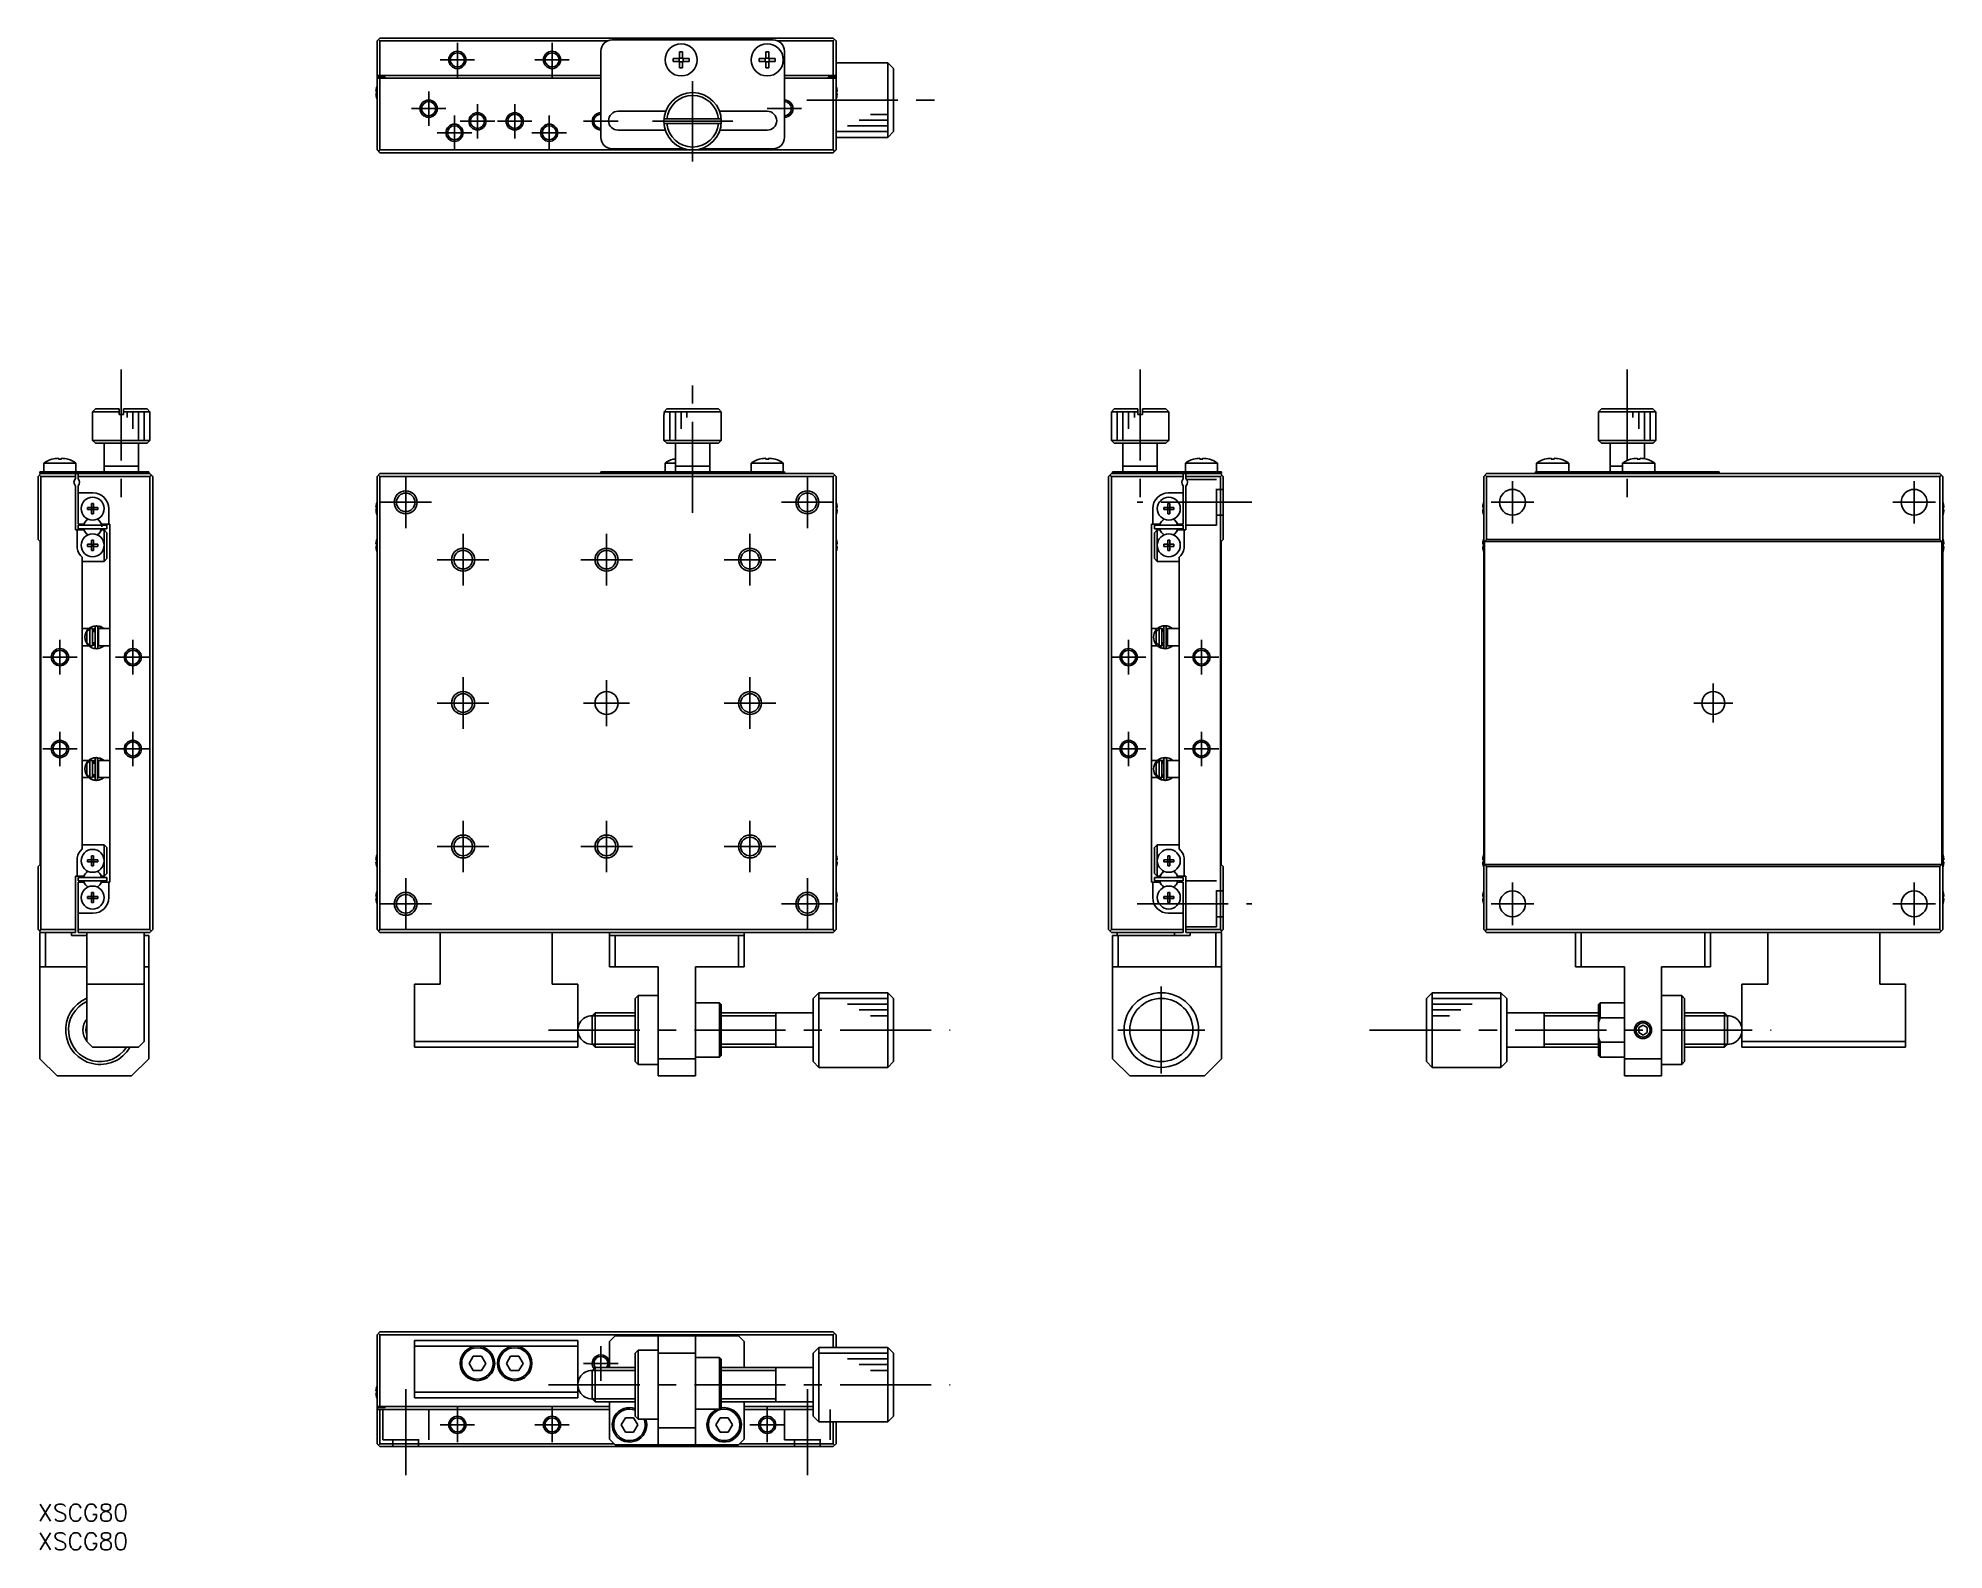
# Model space of a CAD drawing. Extents: x 0 to 332, y -8 to 256.
import ezdxf

# ---------------------------------------------------------------- set-up
doc = ezdxf.new("R2010")
doc.units = 0
doc.header["$LTSCALE"] = 0.5
doc.linetypes.add('CENTER', pattern=[50.8, 31.75, -6.35, 6.35, -6.35])
doc.linetypes.add('DASHED', pattern=[19.05, 12.7, -6.35])
for name, color, linetype in [('MSM_CENTER', 1, 'CENTER'), ('MSM_CONTINUOUS', 7, 'CONTINUOUS'), ('MSM_DASHED', 4, 'DASHED'), ('MSM_NARROW', 5, 'CONTINUOUS'), ('MSM_PART_NUMBER', 7, 'CONTINUOUS')]:
    doc.layers.add(name, color=color, linetype=linetype)
doc.styles.get("Standard").update_dxf_attribs({"font": 'txt.shx', "height": 3, "bigfont": 'bigfont.shx'})

# ---------------------------------------------------------------- blocks, each defined once
blk = doc.blocks.new('*U2')
at = {"layer": 'MSM_PART_NUMBER'}
blk.add_text('XSCG80', height=3, dxfattribs=at).set_placement((0, -3))
blk = doc.blocks.new('*U3')
at = {"layer": 'MSM_PART_NUMBER'}
blk.add_text('XSCG80', height=3, dxfattribs=at).set_placement((0, -8))

msp = doc.modelspace()

# ---------------------------------------------------------------- linework, layer by layer
at = {"layer": 'MSM_CENTER'}
for p, q in [((73.072193, 248.745428), (73.072193, 254.745427)), ((89.572193, 248.745428), (89.572193, 254.745427)), ((76.072192, 251.745428), (70.072193, 251.745428)), ((92.572192, 251.745428), (86.572193, 251.745428)), ((68.072193, 240.245428), (68.072193, 246.245427)), ((114.072192, 234.045428), (114.072192, 248.045428)), ((130.072192, 246.245429), (130.072192, 240.245427)), ((71.072192, 243.245428), (65.072193, 243.245428)), ((76.572193, 238.045428), (76.572193, 244.045427)), ((83.072193, 238.045428), (83.072193, 244.045427)), ((98.072193, 238.045428), (98.072193, 244.045427)), ((133.072194, 243.245428), (127.072191, 243.245428)), ((133.977262, 244.745428), (158.977262, 244.745428)), ((72.572193, 236.045428), (72.572193, 242.045427)), ((79.572192, 241.045428), (73.572193, 241.045428)), ((86.072192, 241.045428), (80.072193, 241.045428)), ((89.072193, 236.045428), (89.072193, 242.045427)), ((101.072192, 241.045428), (95.072193, 241.045428)), ((107.072192, 241.045428), (121.072192, 241.045428)), ((75.572192, 239.045428), (69.572193, 239.045428)), ((92.072192, 239.045428), (86.072193, 239.045428)), ((14.5, 197.772714), (14.5, 172.772714)), ((114.072192, 172.772714), (114.072192, 197.772714)), ((192.062268, 197.772714), (192.062268, 172.772714)), ((276.963962, 197.772714), (276.963962, 172.772714)), ((64.072194, 170.122709), (64.072194, 179.122712)), ((134.07219, 170.122709), (134.07219, 179.122712)), ((256.963962, 170.922714), (256.963962, 178.322714)), ((326.963962, 170.922714), (326.963962, 178.322714)), ((59.572192, 174.622712), (68.572194, 174.622712)), ((129.572188, 174.622712), (138.572193, 174.622712)), ((211.562268, 174.622714), (191.562268, 174.622714)), ((253.263962, 174.622714), (260.663962, 174.622714)), ((323.263962, 174.622714), (330.663962, 174.622714)), ((74.072194, 160.122708), (74.072194, 169.12271)), ((99.072192, 160.122708), (99.072192, 169.12271)), ((124.07219, 160.122708), (124.07219, 169.12271)), ((69.572192, 164.62271), (78.572194, 164.62271)), ((94.57219, 164.62271), (103.572192, 164.62271)), ((119.572188, 164.62271), (128.57219, 164.62271)), ((3.8, 150.622715), (3.8, 144.622714)), ((16.5, 150.622715), (16.5, 144.622714)), ((190.062268, 150.622715), (190.062268, 144.622714)), ((202.762268, 150.622715), (202.762268, 144.622714)), ((0.799999, 147.622714), (6.800001, 147.622714)), ((13.499999, 147.622714), (19.500001, 147.622714)), ((187.062267, 147.622714), (193.062269, 147.622714)), ((199.762267, 147.622714), (205.762269, 147.622714)), ((74.072194, 135.122712), (74.072194, 144.122714)), ((99.072192, 135.622714), (99.072192, 143.622714)), ((124.07219, 135.122712), (124.07219, 144.122714)), ((291.963962, 136.222714), (291.963962, 143.022714)), ((69.572192, 139.622714), (78.572194, 139.622714)), ((95.072192, 139.622714), (103.072192, 139.622714)), ((119.572188, 139.622714), (128.57219, 139.622714)), ((288.563962, 139.622714), (295.363962, 139.622714)), ((3.799998, 128.622715), (3.8, 134.622716)), ((16.499998, 128.622715), (16.5, 134.622716)), ((190.062266, 128.622715), (190.062268, 134.622716)), ((202.762266, 128.622715), (202.762268, 134.622716)), ((0.799998, 131.622716), (6.8, 131.622715)), ((13.499998, 131.622716), (19.5, 131.622715)), ((187.062266, 131.622716), (193.062268, 131.622715)), ((199.762266, 131.622716), (205.762268, 131.622715)), ((74.072194, 110.122714), (74.072194, 119.122716)), ((99.072192, 110.122714), (99.072192, 119.122716)), ((124.07219, 110.122714), (124.07219, 119.122716)), ((69.572192, 114.622716), (78.572194, 114.622716)), ((94.57219, 114.622716), (103.572192, 114.622716)), ((119.572188, 114.622716), (128.57219, 114.622716)), ((64.072194, 100.122708), (64.072194, 109.12271)), ((134.07219, 100.122708), (134.07219, 109.12271)), ((256.963962, 100.922714), (256.963962, 108.322714)), ((326.963962, 100.922714), (326.963962, 108.322714)), ((59.572192, 104.62271), (68.572194, 104.62271)), ((129.572188, 104.62271), (138.572193, 104.62271)), ((191.562268, 104.622714), (211.562268, 104.622714)), ((253.263962, 104.622714), (260.663962, 104.622714)), ((323.263962, 104.622714), (330.663962, 104.622714)), ((195.762268, 75.022714), (195.762268, 90.222714)), ((88.977262, 82.622714), (158.977262, 82.622714)), ((188.162268, 82.622714), (203.362268, 82.622714)), ((232.058891, 82.622714), (302.058891, 82.622714)), ((98.072193, 21.5), (98.072193, 27.499999)), ((101.072192, 24.5), (95.072193, 24.5)), ((64.072192, 20), (64.072192, 5)), ((88.977262, 20.8), (158.977262, 20.8)), ((134.072192, 20), (134.072192, 5)), ((73.072193, 10.8), (73.072193, 16.799999)), ((89.572193, 10.8), (89.572193, 16.799999)), ((127.072193, 10.8), (127.072193, 16.799999)), ((76.072192, 13.8), (70.072193, 13.8)), ((92.572192, 13.8), (86.572193, 13.8)), ((130.072192, 13.8), (124.072193, 13.8))]:
    msp.add_line(p, q, dxfattribs=at)
at = {"layer": 'MSM_CONTINUOUS'}
for p, q in [((59.072192, 255.045428), (59.572192, 255.545428)), ((59.072192, 236.045428), (59.072192, 255.045428)), ((59.572192, 255.045428), (59.322192, 255.295428)), ((59.572192, 255.545428), (138.572192, 255.545428)), ((59.572192, 255.045428), (59.572192, 249.045428)), ((99.200412, 255.045428), (59.572192, 255.045428)), ((98.072192, 253.245428), (98.072192, 238.245428)), ((128.072192, 255.245428), (100.072192, 255.245428)), ((111.812192, 253.144567), (112.332192, 253.144567)), ((111.812192, 252.005428), (111.812192, 253.144567)), ((112.332192, 253.144567), (112.332192, 252.005428)), ((126.812192, 253.144567), (127.332192, 253.144567)), ((126.812192, 252.005428), (126.812192, 253.144567)), ((127.332192, 253.144567), (127.332192, 252.005428)), ((138.572192, 255.045428), (128.943972, 255.045428)), ((130.072192, 253.245428), (130.072192, 238.245428)), ((138.572192, 255.545428), (139.072192, 255.045428)), ((138.822192, 255.295428), (138.572192, 255.045428)), ((138.572192, 249.045428), (138.572192, 255.045428)), ((139.072192, 236.045428), (139.072192, 255.045428)), ((110.673053, 251.485428), (110.673053, 252.005428)), ((110.673053, 252.005428), (111.812192, 252.005428)), ((111.812192, 251.485428), (110.673053, 251.485428)), ((111.74275, 251.485428), (111.74275, 252.005428)), ((111.812192, 252.07487), (112.332192, 252.07487)), ((111.812192, 250.346289), (111.812192, 251.485428)), ((112.332192, 251.415986), (111.812192, 251.415986)), ((112.332192, 250.346289), (111.812192, 250.346289)), ((112.332192, 252.005428), (113.471331, 252.005428)), ((112.332192, 251.485428), (112.332192, 250.346289)), ((113.471331, 251.485428), (112.332192, 251.485428)), ((112.401634, 252.005428), (112.401634, 251.485428)), ((113.471331, 252.005428), (113.471331, 251.485428)), ((125.673053, 251.485428), (125.673053, 252.005428)), ((125.673053, 252.005428), (126.812192, 252.005428)), ((126.812192, 251.485428), (125.673053, 251.485428)), ((126.74275, 251.485428), (126.74275, 252.005428)), ((126.812192, 252.07487), (127.332192, 252.07487)), ((126.812192, 250.346289), (126.812192, 251.485428)), ((127.332192, 251.415986), (126.812192, 251.415986)), ((127.332192, 250.346289), (126.812192, 250.346289)), ((127.332192, 252.005428), (128.471331, 252.005428)), ((127.332192, 251.485428), (127.332192, 250.346289)), ((128.471331, 251.485428), (127.332192, 251.485428)), ((127.401634, 252.005428), (127.401634, 251.485428)), ((128.471331, 252.005428), (128.471331, 251.485428)), ((148.072192, 251.245428), (139.072192, 251.245428)), ((149.072192, 250.245428), (148.072192, 251.245428)), ((148.072192, 238.245428), (148.072192, 251.245428)), ((149.072192, 250.245428), (149.072192, 239.245428)), ((58.882333, 246.225428), (59.00267, 246.225428)), ((59.00267, 245.865428), (58.882333, 245.865428)), ((58.998048, 246.934044), (59.00267, 246.93179)), ((59.00267, 246.225428), (59.00267, 245.865428)), ((98.072192, 249.045428), (59.072192, 249.045428)), ((59.072192, 248.745428), (60.472192, 248.745428)), ((98.072192, 248.545428), (59.072192, 248.545428)), ((59.572192, 248.545428), (59.572192, 236.045428)), ((60.472192, 248.545428), (60.472192, 248.745428)), ((139.072192, 249.045428), (130.072192, 249.045428)), ((139.072192, 248.545428), (130.072192, 248.545428)), ((139.072192, 248.745428), (137.672192, 248.745428)), ((137.672192, 248.545428), (137.672192, 248.745428)), ((138.572192, 236.045428), (138.572192, 248.545428)), ((139.141713, 246.93179), (139.146336, 246.934044)), ((139.141713, 246.225428), (139.262051, 246.225428)), ((139.141713, 245.865428), (139.141713, 246.225428)), ((139.262051, 245.865428), (139.141713, 245.865428)), ((59.00267, 245.159067), (58.998048, 245.156812)), ((101.072192, 242.795428), (109.388443, 242.795428)), ((118.75594, 242.795428), (127.072192, 242.795428)), ((139.146336, 245.156812), (139.141713, 245.159067)), ((109.318509, 239.495428), (101.072192, 239.495428)), ((119.056166, 241.445428), (109.088217, 241.445428)), ((109.088217, 240.645428), (119.056166, 240.645428)), ((127.072192, 239.495428), (118.825875, 239.495428)), ((148.072192, 238.245428), (149.072192, 239.245428)), ((59.572192, 235.545428), (59.072192, 236.045428)), ((59.572192, 236.045428), (59.322192, 235.795428)), ((59.572192, 236.045428), (138.572192, 236.045428)), ((100.072192, 236.245428), (112.672192, 236.245428)), ((115.472192, 236.245428), (128.072192, 236.245428)), ((138.822192, 235.795428), (138.572192, 236.045428)), ((139.072192, 236.045428), (138.572192, 235.545428)), ((139.072192, 238.245428), (148.072192, 238.245428)), ((138.572192, 235.545428), (59.572192, 235.545428)), ((10, 190.922714), (9.5, 190.422714)), ((14.1, 190.422714), (9.5, 190.422714)), ((9.5, 190.422714), (9.5, 185.422714)), ((10, 190.922714), (14.1, 190.922714)), ((14.1, 190.922714), (14.1, 189.922714)), ((14.1, 189.922714), (14.9, 189.922714)), ((14.9, 190.922714), (19, 190.922714)), ((14.9, 189.922714), (14.9, 190.922714)), ((19.5, 190.422714), (14.9, 190.422714)), ((19.5, 190.422714), (19, 190.922714)), ((19.5, 185.422714), (19.5, 190.422714)), ((109.072192, 189.922714), (109.088217, 189.922714)), ((109.072192, 189.922714), (109.072192, 185.422714)), ((109.088217, 190.422714), (109.590005, 190.922714)), ((109.088217, 189.922714), (109.088217, 190.422714)), ((119.056166, 190.422714), (109.088217, 190.422714)), ((109.590005, 190.922714), (118.554379, 190.922714)), ((118.554379, 190.922714), (119.056166, 190.422714)), ((119.056166, 190.422714), (119.056166, 189.922714)), ((119.056166, 189.922714), (119.072192, 189.922714)), ((119.072192, 185.422714), (119.072192, 189.922714)), ((187.562268, 190.922714), (187.062268, 190.422714)), ((191.662268, 190.422714), (187.062268, 190.422714)), ((187.062268, 190.422714), (187.062268, 185.422714)), ((187.562268, 190.922714), (191.662268, 190.922714)), ((191.662268, 189.922714), (191.662268, 190.922714)), ((191.662268, 189.922714), (192.462268, 189.922714)), ((192.462268, 190.922714), (196.562268, 190.922714)), ((192.462268, 189.922714), (192.462268, 190.922714)), ((197.062268, 190.422714), (192.462268, 190.422714)), ((197.062268, 190.422714), (196.562268, 190.922714)), ((197.062268, 185.422714), (197.062268, 190.422714)), ((271.963962, 189.922714), (271.979987, 189.922714)), ((271.963962, 189.922714), (271.963962, 185.422714)), ((271.979987, 190.422714), (272.481775, 190.922714)), ((271.979987, 189.922714), (271.979987, 190.422714)), ((281.947936, 190.422714), (271.979987, 190.422714)), ((272.481775, 190.922714), (281.446149, 190.922714)), ((281.446149, 190.922714), (281.947936, 190.422714)), ((281.947936, 190.422714), (281.947936, 189.922714)), ((281.947936, 189.922714), (281.963962, 189.922714)), ((281.963962, 185.422714), (281.963962, 189.922714)), ((9.5, 185.422714), (10, 184.922714)), ((9.5, 185.422714), (19.5, 185.422714)), ((19, 184.922714), (10, 184.922714)), ((11.5, 184.922714), (11.5, 179.922714)), ((17.5, 179.922714), (17.5, 184.922714)), ((19, 184.922714), (19.5, 185.422714)), ((109.072192, 185.422714), (119.072192, 185.422714)), ((109.072192, 185.422714), (109.572192, 184.922714)), ((118.572192, 184.922714), (109.572192, 184.922714)), ((111.072192, 184.922714), (111.072192, 179.922714)), ((117.072192, 179.922714), (117.072192, 184.922714)), ((118.572192, 184.922714), (119.072192, 185.422714)), ((187.062268, 185.422714), (197.062268, 185.422714)), ((187.062268, 185.422714), (187.562268, 184.922714)), ((196.562268, 184.922714), (187.562268, 184.922714)), ((189.062268, 184.922714), (189.062268, 179.922714)), ((195.062268, 179.922714), (195.062268, 184.922714)), ((196.562268, 184.922714), (197.062268, 185.422714)), ((271.963962, 185.422714), (281.963962, 185.422714)), ((271.963962, 185.422714), (272.463962, 184.922714)), ((281.463962, 184.922714), (272.463962, 184.922714)), ((273.963962, 184.922714), (273.963962, 179.922714)), ((279.963962, 182.214789), (279.963962, 184.922714)), ((281.463962, 184.922714), (281.963962, 185.422714)), ((0.5, 179.622714), (0, 179.122714)), ((0.5, 179.122714), (0.25, 179.372714)), ((0.3, 179.622714), (0.3, 179.922714)), ((0.3, 179.922714), (19.3, 179.922714)), ((0.3, 179.622714), (19.5, 179.622714)), ((1, 181.465177), (6.6, 181.465177)), ((1, 181.465177), (1, 179.922714)), ((2.400861, 182.115918), (2.397853, 182.122087)), ((3.54, 182.115918), (3.54, 182.309176)), ((4.06, 182.115918), (3.54, 182.115918)), ((4.06, 182.309176), (4.06, 182.115918)), ((5.202148, 182.122087), (5.19914, 182.115918)), ((6.5, 179.622714), (6.5, 178.784152)), ((6.6, 179.922714), (6.6, 181.465177)), ((7, 178.722714), (7, 179.622714)), ((17.5, 180.922714), (11.5, 180.922714)), ((19.3, 179.922714), (19.3, 179.622714)), ((20, 179.122714), (19.5, 179.622714)), ((19.75, 179.372714), (19.5, 179.122714)), ((59.572192, 179.622714), (59.072192, 179.122714)), ((59.572192, 179.122714), (59.322192, 179.372714)), ((59.572192, 179.622714), (138.572192, 179.622714)), ((98.072192, 179.622714), (98.072192, 179.922714)), ((98.072192, 179.922714), (130.072192, 179.922714)), ((109.272192, 181.465177), (111.072192, 181.465177)), ((109.272192, 181.465177), (109.272192, 179.922714)), ((110.673053, 182.115918), (110.670044, 182.122087)), ((117.072192, 180.922714), (111.072192, 180.922714)), ((124.272192, 181.465177), (129.872192, 181.465177)), ((124.272192, 181.465177), (124.272192, 179.922714)), ((125.673053, 182.115918), (125.670044, 182.122087)), ((126.812192, 182.115918), (126.812192, 182.309176)), ((127.332192, 182.115918), (126.812192, 182.115918)), ((127.332192, 182.309176), (127.332192, 182.115918)), ((128.474339, 182.122087), (128.471331, 182.115918)), ((129.872192, 179.922714), (129.872192, 181.465177)), ((130.072192, 179.922714), (130.072192, 179.622714)), ((139.072192, 179.122714), (138.572192, 179.622714)), ((138.822192, 179.372714), (138.572192, 179.122714)), ((187.062268, 179.622714), (186.562268, 179.122714)), ((187.062268, 179.122714), (186.812268, 179.372714)), ((187.062268, 179.622714), (206.262268, 179.622714)), ((187.262268, 179.622714), (187.262268, 179.922714)), ((187.262268, 179.922714), (206.262268, 179.922714)), ((195.062268, 180.922714), (189.062268, 180.922714)), ((199.562268, 179.622714), (199.562268, 178.722714)), ((199.962268, 181.465177), (205.562268, 181.465177)), ((199.962268, 181.465177), (199.962268, 179.922714)), ((200.062268, 178.784152), (200.062268, 179.622714)), ((201.363129, 182.115918), (201.360121, 182.122087)), ((202.502268, 182.115918), (202.502268, 182.309176)), ((203.022268, 182.115918), (202.502268, 182.115918)), ((203.022268, 182.309176), (203.022268, 182.115918)), ((204.164416, 182.122087), (204.161408, 182.115918)), ((205.562268, 179.922714), (205.562268, 181.465177)), ((206.562268, 179.122714), (206.062268, 179.622714)), ((206.312268, 179.372714), (206.062268, 179.122714)), ((206.262268, 179.922714), (206.262268, 179.622714)), ((252.463962, 179.622714), (251.963962, 179.122714)), ((252.463962, 179.122714), (252.213962, 179.372714)), ((252.463962, 179.622714), (331.463962, 179.622714)), ((260.963962, 179.622714), (260.963962, 179.922714)), ((260.963962, 179.922714), (292.963962, 179.922714)), ((261.163962, 181.465177), (261.163962, 179.922714)), ((261.163962, 181.465177), (266.763962, 181.465177)), ((262.564822, 182.115918), (262.561814, 182.122087)), ((263.703962, 182.115918), (263.703962, 182.309176)), ((264.223962, 182.115918), (263.703962, 182.115918)), ((264.223962, 182.309176), (264.223962, 182.115918)), ((265.366109, 182.122087), (265.363101, 182.115918)), ((266.763962, 179.922714), (266.763962, 181.465177)), ((276.163962, 180.922714), (273.963962, 180.922714)), ((276.163962, 181.465177), (276.163962, 179.922714)), ((276.163962, 181.465177), (281.763962, 181.465177)), ((277.564822, 182.115918), (277.561814, 182.122087)), ((278.703962, 182.115918), (278.703962, 182.309176)), ((279.223962, 182.115918), (278.703962, 182.115918)), ((279.223962, 182.309176), (279.223962, 182.115918)), ((280.366109, 182.122087), (280.363101, 182.115918)), ((281.763962, 179.922714), (281.763962, 181.465177)), ((292.963962, 179.922714), (292.963962, 179.622714)), ((331.963962, 179.122714), (331.463962, 179.622714)), ((331.713962, 179.372714), (331.463962, 179.122714)), ((0, 168.122714), (0, 179.122714)), ((0.5, 179.122714), (0.5, 100.122714)), ((6.5, 179.122714), (0.5, 179.122714)), ((6.5, 169.822714), (6.5, 177.461276)), ((19.5, 179.122714), (7, 179.122714)), ((7, 177.522714), (7, 170.822714)), ((9.55, 176.272714), (7, 176.272714)), ((19.5, 100.122714), (19.5, 179.122714)), ((20, 179.122714), (20, 100.122714)), ((59.072192, 100.122714), (59.072192, 179.122714)), ((138.572192, 179.122714), (59.572192, 179.122714)), ((59.572192, 179.122714), (59.572192, 100.122714)), ((138.572192, 100.122714), (138.572192, 179.122714)), ((139.072192, 179.122714), (139.072192, 100.122714)), ((186.562268, 100.122714), (186.562268, 179.122714)), ((199.562268, 179.122714), (187.062268, 179.122714)), ((187.062268, 179.122714), (187.062268, 100.122714)), ((197.012268, 176.272714), (199.562268, 176.272714)), ((199.562268, 177.522714), (199.562268, 170.822714)), ((206.062268, 179.122714), (200.062268, 179.122714)), ((200.062268, 177.461276), (200.062268, 169.822714)), ((206.062268, 100.122714), (206.062268, 179.122714)), ((206.562268, 179.122714), (206.562268, 168.122714)), ((251.963962, 100.122714), (251.963962, 179.122714)), ((331.463962, 179.122714), (252.463962, 179.122714)), ((252.463962, 179.122714), (252.463962, 168.122714)), ((331.463962, 168.122714), (331.463962, 179.122714)), ((331.963962, 179.122714), (331.963962, 100.122714)), ((8.613639, 173.702714), (9.32, 173.702714)), ((8.613639, 173.342714), (8.613639, 173.702714)), ((9.32, 173.342714), (8.613639, 173.342714)), ((9.32, 174.409075), (9.68, 174.409075)), ((9.32, 173.702714), (9.32, 174.409075)), ((9.330373, 173.692342), (9.32, 173.702714)), ((9.330373, 173.353086), (9.32, 173.342714)), ((9.32, 172.636352), (9.32, 173.342714)), ((9.330373, 173.353086), (9.330373, 173.692342)), ((9.330373, 173.692342), (9.669628, 173.692342)), ((9.669628, 173.353086), (9.330373, 173.353086)), ((9.669628, 173.692342), (9.68, 173.702714)), ((9.669628, 173.692342), (9.669628, 173.353086)), ((9.669628, 173.353086), (9.68, 173.342714)), ((9.68, 174.409075), (9.68, 173.702714)), ((9.68, 173.702714), (10.386362, 173.702714)), ((10.386362, 173.342714), (9.68, 173.342714)), ((9.68, 172.636352), (9.68, 173.342714)), ((10.386362, 173.702714), (10.386362, 173.342714)), ((12.3, 170.822714), (12.3, 173.522714)), ((58.882333, 173.702714), (59.00267, 173.702714)), ((59.00267, 173.342714), (58.882333, 173.342714)), ((58.998048, 174.41133), (59.00267, 174.409075)), ((59.00267, 173.702714), (59.00267, 173.342714)), ((139.141713, 174.409075), (139.146336, 174.41133)), ((139.141713, 173.342714), (139.141713, 173.702714)), ((139.141713, 173.702714), (139.262051, 173.702714)), ((139.262051, 173.342714), (139.141713, 173.342714)), ((194.262268, 170.822714), (194.262268, 173.522714)), ((196.175907, 173.342714), (196.175907, 173.702714)), ((196.175907, 173.702714), (196.882268, 173.702714)), ((196.882268, 173.342714), (196.175907, 173.342714)), ((196.882268, 174.409075), (197.242268, 174.409075)), ((196.882268, 174.409075), (196.882268, 173.702714)), ((196.892641, 173.692342), (196.882268, 173.702714)), ((196.892641, 173.353086), (196.882268, 173.342714)), ((196.882268, 172.636352), (196.882268, 173.342714)), ((196.892641, 173.692342), (197.231896, 173.692342)), ((196.892641, 173.353086), (196.892641, 173.692342)), ((197.231896, 173.353086), (196.892641, 173.353086)), ((197.231896, 173.692342), (197.242268, 173.702714)), ((197.231896, 173.692342), (197.231896, 173.353086)), ((197.231896, 173.353086), (197.242268, 173.342714)), ((197.242268, 174.409075), (197.242268, 173.702714)), ((197.242268, 173.702714), (197.94863, 173.702714)), ((197.242268, 173.342714), (197.242268, 172.636352)), ((197.94863, 173.342714), (197.242268, 173.342714)), ((197.94863, 173.702714), (197.94863, 173.342714)), ((251.774103, 173.702714), (251.89444, 173.702714)), ((251.89444, 173.342714), (251.774103, 173.342714)), ((251.889817, 174.41133), (251.89444, 174.409075)), ((251.89444, 173.702714), (251.89444, 173.342714)), ((332.033483, 174.409075), (332.038106, 174.41133)), ((332.033483, 173.702714), (332.15382, 173.702714)), ((332.033483, 173.342714), (332.033483, 173.702714)), ((332.15382, 173.342714), (332.033483, 173.342714)), ((7.955588, 169.822714), (6.5, 169.822714)), ((6.8, 169.822714), (6.8, 166.600699)), ((7, 170.822714), (7.955588, 170.822714)), ((7, 170.022714), (7, 170.622714)), ((7, 170.622714), (12, 170.622714)), ((7, 170.022714), (12, 170.022714)), ((7.955588, 170.822714), (8.125185, 171.116464)), ((8.125185, 169.528964), (7.955588, 169.822714)), ((9.68, 172.636352), (9.32, 172.636352)), ((10.874816, 171.116464), (11.044412, 170.822714)), ((11.044412, 169.822714), (10.874816, 169.528964)), ((11.044412, 170.822714), (12.5, 170.822714)), ((11.5, 169.822714), (11.044412, 169.822714)), ((11.5, 169.822714), (12, 169.322714)), ((11.5, 164.322714), (11.5, 169.822714)), ((12, 170.622714), (12, 170.022714)), ((12.5, 170.822714), (12.5, 108.422714)), ((59.00267, 172.636352), (58.998048, 172.634098)), ((139.146336, 172.634098), (139.141713, 172.636352)), ((194.062268, 108.422714), (194.062268, 170.822714)), ((195.517857, 170.822714), (194.062268, 170.822714)), ((199.562268, 170.622714), (194.562268, 170.622714)), ((194.562268, 170.022714), (194.562268, 170.622714)), ((194.562268, 170.022712), (199.562268, 170.022712)), ((194.562268, 169.322714), (195.062268, 169.822714)), ((195.062268, 169.822714), (195.517857, 169.822714)), ((195.062268, 169.822714), (195.062268, 164.322714)), ((195.687453, 171.116464), (195.517857, 170.822714)), ((195.517857, 169.822714), (195.687453, 169.528964)), ((197.242268, 172.636352), (196.882268, 172.636352)), ((198.60668, 170.822714), (198.437084, 171.116464)), ((198.437084, 169.528964), (198.60668, 169.822714)), ((199.562268, 170.822714), (198.60668, 170.822714)), ((198.60668, 169.822714), (200.062268, 169.822714)), ((199.562268, 170.622714), (199.562268, 170.022714)), ((199.762268, 169.822714), (199.762268, 166.600699)), ((251.89444, 172.636352), (251.889817, 172.634098)), ((332.038106, 172.634098), (332.033483, 172.636352)), ((0, 168.122714), (0.35, 167.772714)), ((0.35, 167.772714), (0.35, 111.472714)), ((8.613639, 167.302714), (9.32, 167.302714)), ((8.613639, 166.942714), (8.613639, 167.302714)), ((9.32, 166.942714), (8.613639, 166.942714)), ((9.32, 168.009075), (9.68, 168.009075)), ((9.32, 167.302714), (9.32, 168.009075)), ((9.330373, 167.292342), (9.32, 167.302714)), ((9.330373, 166.953086), (9.32, 166.942714)), ((9.32, 166.236352), (9.32, 166.942714)), ((9.68, 166.236352), (9.32, 166.236352)), ((9.330373, 166.953086), (9.330373, 167.292342)), ((9.330373, 167.292342), (9.669628, 167.292342)), ((9.669628, 166.953086), (9.330373, 166.953086)), ((9.669628, 167.292342), (9.68, 167.302714)), ((9.669628, 167.292342), (9.669628, 166.953086)), ((9.669628, 166.953086), (9.68, 166.942714)), ((9.68, 168.009075), (9.68, 167.302714)), ((9.68, 167.302714), (10.386362, 167.302714)), ((10.386362, 166.942714), (9.68, 166.942714)), ((9.68, 166.236352), (9.68, 166.942714)), ((10.386362, 167.302714), (10.386362, 166.942714)), ((12, 169.322714), (12, 164.822714)), ((58.882333, 167.302714), (59.00267, 167.302714)), ((59.00267, 166.942714), (58.882333, 166.942714)), ((58.998048, 168.01133), (59.00267, 168.009075)), ((59.00267, 166.236352), (58.998048, 166.234098)), ((59.00267, 167.302714), (59.00267, 166.942714)), ((139.141713, 168.009075), (139.146336, 168.01133)), ((139.141713, 166.942714), (139.141713, 167.302714)), ((139.141713, 167.302714), (139.262051, 167.302714)), ((139.262051, 166.942714), (139.141713, 166.942714)), ((139.146336, 166.234098), (139.141713, 166.236352)), ((194.562268, 164.822714), (194.562268, 169.322714)), ((196.175907, 166.942714), (196.175907, 167.302714)), ((196.175907, 167.302714), (196.882268, 167.302714)), ((196.882268, 166.942714), (196.175907, 166.942714)), ((196.882268, 168.009075), (197.242268, 168.009075)), ((196.882268, 168.009075), (196.882268, 167.302714)), ((196.892641, 167.292342), (196.882268, 167.302714)), ((196.892641, 166.953086), (196.882268, 166.942714)), ((196.882268, 166.236352), (196.882268, 166.942714)), ((197.242268, 166.236352), (196.882268, 166.236352)), ((196.892641, 167.292342), (197.231896, 167.292342)), ((196.892641, 166.953086), (196.892641, 167.292342)), ((197.231896, 166.953086), (196.892641, 166.953086)), ((197.231896, 167.292342), (197.242268, 167.302714)), ((197.231896, 167.292342), (197.231896, 166.953086)), ((197.231896, 166.953086), (197.242268, 166.942714)), ((197.242268, 168.009075), (197.242268, 167.302714)), ((197.242268, 167.302714), (197.94863, 167.302714)), ((197.242268, 166.942714), (197.242268, 166.236352)), ((197.94863, 166.942714), (197.242268, 166.942714)), ((197.94863, 167.302714), (197.94863, 166.942714)), ((206.212268, 167.772714), (206.562268, 168.122714)), ((206.212268, 111.472714), (206.212268, 167.772714)), ((251.774103, 167.302714), (251.89444, 167.302714)), ((251.89444, 166.942714), (251.774103, 166.942714)), ((251.889817, 168.01133), (251.89444, 168.009075)), ((251.89444, 166.236352), (251.889817, 166.234098)), ((251.89444, 167.302714), (251.89444, 166.942714)), ((252.113962, 167.772714), (252.463962, 168.122714)), ((252.113962, 167.772714), (331.813962, 167.772714)), ((252.113962, 111.472714), (252.113962, 167.772714)), ((252.463962, 168.122714), (331.463962, 168.122714)), ((331.463962, 168.122714), (331.813962, 167.772714)), ((331.813962, 167.772714), (331.813962, 111.472714)), ((332.033483, 168.009075), (332.038106, 168.01133)), ((332.033483, 167.302714), (332.15382, 167.302714)), ((332.033483, 166.942714), (332.033483, 167.302714)), ((332.15382, 166.942714), (332.033483, 166.942714)), ((332.038106, 166.234098), (332.033483, 166.236352)), ((7.7, 114.201776), (7.7, 165.043652)), ((7.7, 164.322714), (11.5, 164.322714)), ((12, 164.822714), (11.5, 164.322714)), ((195.062268, 164.322714), (194.562268, 164.822714)), ((198.862268, 164.322714), (195.062268, 164.322714)), ((198.862268, 165.043652), (198.862268, 114.201776)), ((9.929735, 152.879401), (9.929735, 149.329401)), ((10.934779, 152.94488), (10.183375, 153.102934)), ((10.370979, 152.948252), (10.369148, 152.947473)), ((10.40428, 152.961378), (10.370979, 152.948252)), ((10.379735, 149.329401), (10.379735, 152.879401)), ((10.438183, 152.972824), (10.40428, 152.961378)), ((10.472605, 152.982562), (10.438183, 152.972824)), ((10.507462, 152.990568), (10.472605, 152.982562)), ((10.542669, 152.996823), (10.507462, 152.990568)), ((10.578139, 153.001312), (10.542669, 152.996823)), ((10.613787, 153.004024), (10.578139, 153.001312)), ((10.649524, 153.004953), (10.613787, 153.004024)), ((10.685263, 153.004095), (10.649524, 153.004953)), ((10.720918, 153.001454), (10.685263, 153.004095)), ((10.756401, 152.997034), (10.720918, 153.001454)), ((10.791626, 152.990847), (10.756401, 152.997034)), ((10.826505, 152.982906), (10.791626, 152.990847)), ((10.860954, 152.973231), (10.826505, 152.982906)), ((10.935139, 152.944732), (10.826777, 152.622702)), ((10.894885, 152.961846), (10.860954, 152.973231)), ((10.890622, 152.792317), (10.88463, 152.776494)), ((10.896306, 152.807835), (10.890622, 152.792317)), ((10.926472, 152.949508), (10.894885, 152.961846)), ((10.901647, 152.822955), (10.896306, 152.807835)), ((10.906614, 152.837584), (10.901647, 152.822955)), ((10.911176, 152.851636), (10.906614, 152.837584)), ((10.915306, 152.865024), (10.911176, 152.851636)), ((10.918979, 152.877667), (10.915306, 152.865024)), ((10.922172, 152.88949), (10.918979, 152.877667)), ((10.924866, 152.900421), (10.922172, 152.88949)), ((10.927046, 152.910393), (10.924866, 152.900421)), ((10.925041, 152.949805), (10.927183, 152.949116)), ((11.454355, 152.622883), (10.926, 152.948582)), ((10.928697, 152.919347), (10.927046, 152.910393)), ((10.927183, 152.949116), (10.928796, 152.947175)), ((10.92981, 152.927228), (10.928697, 152.919347)), ((10.928796, 152.947175), (10.929869, 152.943992)), ((10.930378, 152.933989), (10.92981, 152.927228)), ((10.929869, 152.943992), (10.930398, 152.939588)), ((10.930398, 152.939588), (10.930378, 152.933989)), ((10.968329, 152.930301), (10.934779, 152.94488)), ((195.636269, 152.948582), (195.606011, 152.935629)), ((195.630632, 152.945342), (195.62713, 152.944732)), ((195.691539, 152.970144), (195.635796, 152.949508)), ((196.182534, 152.879401), (196.182534, 149.329401)), ((196.632534, 149.329401), (196.632534, 152.879401)), ((8.854616, 152.622714), (7.7, 152.622714)), ((7.7, 149.622714), (8.813382, 149.622714)), ((8.5, 152.039229), (9, 152.568397)), ((8.5, 150.206199), (8.5, 152.039229)), ((9, 149.677031), (8.5, 150.206199)), ((9.5, 152.622714), (9, 152.622714)), ((9, 152.622714), (9, 149.622714)), ((9, 149.622714), (9.5, 149.622714)), ((9.499963, 152.510135), (9.929683, 152.639006)), ((9.5, 149.622714), (9.5, 152.622714)), ((9.929735, 152.122714), (9.5, 152.122714)), ((9.5, 150.122714), (9.929735, 150.122714)), ((9.7, 152.122714), (9.7, 152.587261)), ((9.7, 149.622714), (9.7, 150.122714)), ((10.379735, 152.279849), (10.499993, 152.508567)), ((10.5, 152.122714), (10.379735, 152.122714)), ((10.379735, 150.122714), (10.5, 150.122714)), ((10.499956, 149.700261), (10.379735, 149.928953)), ((10.504428, 149.593439), (10.379753, 149.569783)), ((10.5, 152.622714), (10.5, 149.622714)), ((12.5, 152.622714), (10.5, 152.622714)), ((10.5, 149.622714), (12.5, 149.622714)), ((10.611235, 149.622339), (10.504428, 149.593439)), ((10.823256, 152.636307), (10.816369, 152.622714)), ((10.830242, 152.650539), (10.823256, 152.636307)), ((10.837285, 152.665323), (10.830242, 152.650539)), ((10.844343, 152.680571), (10.837285, 152.665323)), ((10.851372, 152.696189), (10.844343, 152.680571)), ((10.858331, 152.712084), (10.851372, 152.696189)), ((10.865177, 152.72816), (10.858331, 152.712084)), ((10.871869, 152.744318), (10.865177, 152.72816)), ((10.878367, 152.760462), (10.871869, 152.744318)), ((10.88463, 152.776494), (10.878367, 152.760462)), ((195.107471, 152.622714), (194.062268, 152.622714)), ((194.062268, 149.622714), (195.065951, 149.622714)), ((194.862268, 152.039229), (195.362268, 152.568397)), ((194.862268, 150.206199), (194.862268, 152.039229)), ((195.362268, 149.677031), (194.862268, 150.206199)), ((195.862268, 152.622714), (195.362268, 152.622714)), ((195.362268, 152.622714), (195.362268, 149.622714)), ((195.362268, 149.622714), (195.862268, 149.622714)), ((195.626902, 149.264099), (195.70322, 149.520656)), ((195.69764, 149.481947), (195.690958, 149.465851)), ((195.704472, 149.497953), (195.69764, 149.481947)), ((195.70322, 149.520656), (195.755363, 149.622741)), ((195.711412, 149.513773), (195.704472, 149.497953)), ((195.718419, 149.529311), (195.711412, 149.513773)), ((195.725452, 149.544474), (195.718419, 149.529311)), ((195.732467, 149.559172), (195.725452, 149.544474)), ((195.739423, 149.573316), (195.732467, 149.559172)), ((195.746277, 149.586821), (195.739423, 149.573316)), ((195.75299, 149.599606), (195.746277, 149.586821)), ((195.75952, 149.611594), (195.75299, 149.599606)), ((195.765829, 149.622714), (195.75952, 149.611594)), ((195.862182, 152.556058), (196.182517, 152.63902)), ((195.867211, 149.657658), (195.862254, 149.658555)), ((195.862267, 152.550249), (195.875286, 152.552399)), ((195.862268, 149.622714), (195.862268, 152.622714)), ((196.182534, 152.122714), (195.862268, 152.122714)), ((195.862268, 150.122714), (196.182534, 150.122714)), ((195.880708, 149.655703), (195.867211, 149.657658)), ((195.875286, 152.552399), (195.888824, 152.553937)), ((195.894286, 149.654443), (195.880708, 149.655703)), ((195.888824, 152.553937), (195.902428, 152.554779)), ((195.907908, 149.653882), (195.894286, 149.654443)), ((195.902428, 152.554779), (195.916061, 152.554922)), ((195.921537, 149.65402), (195.907908, 149.653882)), ((195.916061, 152.554922), (195.929685, 152.554365)), ((195.935137, 149.654856), (195.921537, 149.65402)), ((195.929685, 152.554365), (195.943265, 152.55311)), ((195.94867, 149.656388), (195.935137, 149.654856)), ((195.943265, 152.55311), (195.956763, 152.55116)), ((195.962102, 149.65861), (195.94867, 149.656388)), ((195.956763, 152.55116), (195.970143, 152.548521)), ((195.975396, 149.661514), (195.962102, 149.65861)), ((195.970143, 152.548521), (195.983369, 152.545201)), ((195.988517, 149.66509), (195.975396, 149.661514)), ((195.983369, 152.545201), (195.996406, 152.541211)), ((196.001432, 149.669328), (195.988517, 149.66509)), ((195.996406, 152.541211), (196.009219, 152.536561)), ((196.014108, 149.674213), (196.001432, 149.669328)), ((196.009219, 152.536561), (196.021776, 152.531267)), ((196.026512, 149.679731), (196.014108, 149.674213)), ((196.021776, 152.531267), (196.034043, 152.525345)), ((196.038615, 149.685866), (196.026512, 149.679731)), ((196.034043, 152.525345), (196.04599, 152.518811)), ((196.050385, 149.692598), (196.038615, 149.685866)), ((196.04599, 152.518811), (196.057586, 152.511685)), ((196.061796, 149.69991), (196.050385, 149.692598)), ((196.057586, 152.511685), (196.068804, 152.503987)), ((196.07282, 149.707779), (196.061796, 149.69991)), ((196.062268, 152.122714), (196.062268, 152.508946)), ((196.062268, 149.69999), (196.062268, 150.122714)), ((196.068804, 152.503987), (196.079615, 152.49574)), ((196.083431, 149.716185), (196.07282, 149.707779)), ((196.079615, 152.49574), (196.089995, 152.486966)), ((196.093606, 149.725105), (196.083431, 149.716185)), ((196.089995, 152.486966), (196.099919, 152.477689)), ((196.10332, 149.734514), (196.093606, 149.725105)), ((196.099919, 152.477689), (196.109364, 152.467935)), ((196.112553, 149.744389), (196.10332, 149.734514)), ((196.109364, 152.467935), (196.118309, 152.45773)), ((196.121284, 149.754703), (196.112553, 149.744389)), ((196.118309, 152.45773), (196.126734, 152.4471)), ((196.129494, 149.765431), (196.121284, 149.754703)), ((196.126734, 152.4471), (196.134621, 152.436073)), ((196.137165, 149.776545), (196.129494, 149.765431)), ((196.134621, 152.436073), (196.141953, 152.424677)), ((196.144281, 149.788019), (196.137165, 149.776545)), ((196.141953, 152.424677), (196.148714, 152.41294)), ((196.150827, 149.799824), (196.144281, 149.788019)), ((196.148714, 152.41294), (196.15489, 152.400892)), ((196.156789, 149.811932), (196.150827, 149.799824)), ((196.15489, 152.400892), (196.160469, 152.388562)), ((196.162155, 149.824314), (196.156789, 149.811932)), ((196.160469, 152.388562), (196.165438, 152.37598)), ((196.166914, 149.836941), (196.162155, 149.824314)), ((196.165438, 152.37598), (196.169789, 152.363175)), ((196.171054, 149.849783), (196.166914, 149.836941)), ((196.169789, 152.363175), (196.173513, 152.35018)), ((196.174569, 149.862811), (196.171054, 149.849783)), ((196.173513, 152.35018), (196.176601, 152.337023)), ((196.17745, 149.875994), (196.174569, 149.862811)), ((196.176601, 152.337023), (196.179049, 152.323736)), ((196.179691, 149.889301), (196.17745, 149.875994)), ((196.179049, 152.323736), (196.180852, 152.31035)), ((196.181288, 149.902703), (196.179691, 149.889301)), ((196.180852, 152.31035), (196.182006, 152.296896)), ((196.182236, 149.916167), (196.181288, 149.902703)), ((196.182006, 152.296896), (196.18251, 152.283405)), ((196.182534, 149.928953), (196.182236, 149.916167)), ((196.18251, 152.283405), (196.182534, 152.279849)), ((196.862268, 152.122714), (196.632534, 152.122714)), ((196.632534, 150.122714), (196.862268, 150.122714)), ((196.862514, 149.621883), (196.632586, 149.569796)), ((196.632588, 152.638693), (196.862361, 152.58711)), ((196.862268, 152.622714), (196.862268, 149.622714)), ((198.862268, 152.622714), (196.862268, 152.622714)), ((196.862268, 149.622714), (198.862268, 149.622714)), ((10.867885, 149.237177), (10.926472, 149.259294)), ((10.922904, 149.259352), (10.925041, 149.258998)), ((10.925041, 149.258998), (10.924723, 149.259773)), ((10.926472, 149.259294), (10.925041, 149.258998)), ((10.926216, 149.260311), (10.956472, 149.273267)), ((195.593674, 149.278621), (195.633322, 149.261464)), ((195.631937, 149.275686), (195.63184, 149.269942)), ((195.63184, 149.269942), (195.632288, 149.26538)), ((195.632578, 149.282578), (195.631937, 149.275686)), ((195.632288, 149.26538), (195.634944, 149.259791)), ((195.633759, 149.290576), (195.632578, 149.282578)), ((195.635473, 149.299632), (195.633759, 149.290576)), ((195.634944, 149.259791), (195.635796, 149.259294)), ((195.63771, 149.309693), (195.635473, 149.299632)), ((195.635796, 149.259294), (195.667383, 149.246957)), ((195.640457, 149.320696), (195.63771, 149.309693)), ((195.643697, 149.332577), (195.640457, 149.320696)), ((195.64741, 149.345265), (195.643697, 149.332577)), ((195.651574, 149.358682), (195.64741, 149.345265)), ((195.656164, 149.372748), (195.651574, 149.358682)), ((195.661154, 149.38738), (195.656164, 149.372748)), ((195.666512, 149.402489), (195.661154, 149.38738)), ((195.672206, 149.417984), (195.666512, 149.402489)), ((195.667383, 149.246957), (195.701315, 149.235571)), ((195.678203, 149.433773), (195.672206, 149.417984)), ((195.684466, 149.44976), (195.678203, 149.433773)), ((195.690958, 149.465851), (195.684466, 149.44976)), ((195.687631, 149.239618), (196.378877, 149.105869)), ((195.701315, 149.235571), (195.735764, 149.225896)), ((195.735764, 149.225896), (195.770643, 149.217956)), ((195.770643, 149.217956), (195.805868, 149.211768)), ((195.805868, 149.211768), (195.841351, 149.207349)), ((195.841351, 149.207349), (195.877006, 149.204707)), ((195.877006, 149.204707), (195.912745, 149.20385)), ((195.912745, 149.20385), (195.948482, 149.204778)), ((195.948482, 149.204778), (195.98413, 149.207491)), ((195.98413, 149.207491), (196.0196, 149.21198)), ((196.0196, 149.21198), (196.054806, 149.218235)), ((196.054806, 149.218235), (196.089664, 149.226241)), ((196.089664, 149.226241), (196.124086, 149.235978)), ((196.124086, 149.235978), (196.157989, 149.247424)), ((196.157989, 149.247424), (196.19129, 149.260551)), ((196.19129, 149.260551), (196.193121, 149.261329)), ((8.80354, 129.622714), (7.7, 129.622714)), ((8.5, 129.039229), (9, 129.568397)), ((9.5, 129.622714), (9, 129.622714)), ((9, 129.622714), (9, 126.622714)), ((9.49995, 129.552067), (9.920454, 129.67669)), ((9.5, 126.622714), (9.5, 129.622714)), ((9.7, 129.622714), (9.685504, 129.622714)), ((9.7, 129.122714), (9.7, 129.622714)), ((9.920506, 129.917085), (9.920506, 126.367085)), ((10.9591, 129.967984), (10.174147, 130.140618)), ((10.36175, 129.985935), (10.359919, 129.985157)), ((10.395051, 129.999062), (10.36175, 129.985935)), ((10.370506, 126.367085), (10.370506, 129.917085)), ((10.370506, 129.317533), (10.499969, 129.552239)), ((10.428955, 130.010507), (10.395051, 129.999062)), ((10.463377, 130.020245), (10.428955, 130.010507)), ((10.498234, 130.028251), (10.463377, 130.020245)), ((10.533441, 130.034506), (10.498234, 130.028251)), ((10.5, 129.622714), (10.5, 126.622714)), ((12.5, 129.622714), (10.5, 129.622714)), ((10.568911, 130.038995), (10.533441, 130.034506)), ((10.604558, 130.041707), (10.568911, 130.038995)), ((10.640295, 130.042636), (10.604558, 130.041707)), ((10.676035, 130.041779), (10.640295, 130.042636)), ((10.71169, 130.039137), (10.676035, 130.041779)), ((10.747173, 130.034718), (10.71169, 130.039137)), ((10.782397, 130.02853), (10.747173, 130.034718)), ((10.817276, 130.02059), (10.782397, 130.02853)), ((10.793627, 129.635085), (10.786597, 129.622714)), ((10.800933, 129.648536), (10.793627, 129.635085)), ((10.92591, 129.982416), (10.797092, 129.622684)), ((10.80846, 129.662968), (10.800933, 129.648536)), ((10.816152, 129.678273), (10.80846, 129.662968)), ((10.82395, 129.694335), (10.816152, 129.678273)), ((10.851725, 130.010915), (10.817276, 130.02059)), ((10.831798, 129.711035), (10.82395, 129.694335)), ((10.839635, 129.728248), (10.831798, 129.711035)), ((10.847403, 129.745845), (10.839635, 129.728248)), ((10.855045, 129.763694), (10.847403, 129.745845)), ((10.885657, 129.999529), (10.851725, 130.010915)), ((10.862502, 129.781663), (10.855045, 129.763694)), ((10.86972, 129.799616), (10.862502, 129.781663)), ((10.876645, 129.817419), (10.86972, 129.799616)), ((10.883224, 129.834939), (10.876645, 129.817419)), ((10.889408, 129.852046), (10.883224, 129.834939)), ((10.917244, 129.987192), (10.885657, 129.999529)), ((10.895151, 129.868611), (10.889408, 129.852046)), ((10.900411, 129.88451), (10.895151, 129.868611)), ((10.905147, 129.899625), (10.900411, 129.88451)), ((10.909325, 129.913841), (10.905147, 129.899625)), ((10.912913, 129.927054), (10.909325, 129.913841)), ((10.915884, 129.939164), (10.912913, 129.927054)), ((10.915812, 129.987488), (10.918162, 129.986644)), ((10.918216, 129.950081), (10.915884, 129.939164)), ((11.487978, 129.622866), (10.916772, 129.986265)), ((10.918162, 129.986644), (10.919855, 129.984251)), ((10.919891, 129.959723), (10.918216, 129.950081)), ((10.919855, 129.984251), (10.92088, 129.980327)), ((10.920898, 129.968017), (10.919891, 129.959723)), ((10.92088, 129.980327), (10.921229, 129.974903)), ((10.921229, 129.974903), (10.920898, 129.968017)), ((195.074017, 129.622714), (194.062268, 129.622714)), ((194.862268, 129.039229), (195.362268, 129.568397)), ((195.862268, 129.622714), (195.362268, 129.622714)), ((195.362268, 129.622714), (195.362268, 126.622714)), ((195.645497, 129.986265), (195.607266, 129.969799)), ((195.63986, 129.983026), (195.636359, 129.982416)), ((195.700768, 130.007827), (195.645025, 129.987192)), ((195.862238, 129.590259), (196.191745, 129.676703)), ((195.862253, 129.586), (195.871078, 129.587853)), ((195.862268, 126.622714), (195.862268, 129.622714)), ((195.871078, 129.587853), (195.884515, 129.590082)), ((195.884515, 129.590082), (195.898053, 129.591621)), ((195.898053, 129.591621), (195.911657, 129.592463)), ((195.911657, 129.592463), (195.925289, 129.592606)), ((195.925289, 129.592606), (195.938914, 129.592049)), ((195.938914, 129.592049), (195.952494, 129.590794)), ((195.952494, 129.590794), (195.965992, 129.588844)), ((195.965992, 129.588844), (195.979372, 129.586205)), ((195.979372, 129.586205), (195.992598, 129.582885)), ((195.992598, 129.582885), (196.005635, 129.578894)), ((196.005635, 129.578894), (196.018448, 129.574245)), ((196.018448, 129.574245), (196.031004, 129.568951)), ((196.031004, 129.568951), (196.043272, 129.563028)), ((196.043272, 129.563028), (196.055218, 129.556494)), ((196.055218, 129.556494), (196.066815, 129.549368)), ((196.062268, 129.122714), (196.062268, 129.552382)), ((196.066815, 129.549368), (196.078032, 129.541671)), ((196.078032, 129.541671), (196.088844, 129.533423)), ((196.191763, 129.917085), (196.191763, 126.367085)), ((196.641763, 126.367085), (196.641763, 129.917085)), ((196.641817, 129.676377), (196.862437, 129.627558)), ((196.862268, 129.622714), (196.862268, 126.622714)), ((198.862268, 129.622714), (196.862268, 129.622714)), ((196.862437, 129.627558), (196.877591, 129.622947)), ((7.7, 126.622714), (8.847461, 126.622714)), ((8.5, 127.206199), (8.5, 129.039229)), ((9, 126.677031), (8.5, 127.206199)), ((9, 126.622714), (9.5, 126.622714)), ((9.920506, 129.122714), (9.5, 129.122714)), ((9.5, 127.122714), (9.920506, 127.122714)), ((9.7, 126.656817), (9.7, 127.122714)), ((10.5, 129.122714), (10.370506, 129.122714)), ((10.370506, 127.122714), (10.5, 127.122714)), ((10.49996, 126.731937), (10.370506, 126.966637)), ((10.500014, 126.632251), (10.370524, 126.607466)), ((10.5, 126.622714), (12.5, 126.622714)), ((10.858657, 126.27486), (10.917244, 126.296977)), ((10.913676, 126.297036), (10.915812, 126.296681)), ((10.915812, 126.296681), (10.915494, 126.297457)), ((10.917244, 126.296977), (10.915812, 126.296681)), ((10.916987, 126.297994), (10.947243, 126.310951)), ((194.062268, 126.622714), (195.117937, 126.622714)), ((194.862268, 127.206199), (194.862268, 129.039229)), ((195.362268, 126.677031), (194.862268, 127.206199)), ((195.362268, 126.622714), (195.862268, 126.622714)), ((195.602696, 126.315807), (195.65612, 126.293513)), ((195.63613, 126.301782), (195.712449, 126.558339)), ((195.641175, 126.313527), (195.641071, 126.307556)), ((195.641071, 126.307556), (195.641554, 126.302861)), ((195.641865, 126.320733), (195.641175, 126.313527)), ((195.641554, 126.302861), (195.644172, 126.297474)), ((195.643137, 126.329128), (195.641865, 126.320733)), ((195.644982, 126.338658), (195.643137, 126.329128)), ((195.644172, 126.297474), (195.645025, 126.296977)), ((195.64739, 126.349262), (195.644982, 126.338658)), ((195.645025, 126.296977), (195.676612, 126.28464)), ((195.650343, 126.36087), (195.64739, 126.349262)), ((195.653823, 126.373407), (195.650343, 126.36087)), ((195.657808, 126.386793), (195.653823, 126.373407)), ((195.662272, 126.400941), (195.657808, 126.386793)), ((195.667186, 126.415759), (195.662272, 126.400941)), ((195.672517, 126.431152), (195.667186, 126.415759)), ((195.678232, 126.447019), (195.672517, 126.431152)), ((195.676612, 126.28464), (195.710544, 126.273255)), ((195.684294, 126.463259), (195.678232, 126.447019)), ((195.690663, 126.479766), (195.684294, 126.463259)), ((195.697299, 126.496434), (195.690663, 126.479766)), ((195.696859, 126.277301), (196.388106, 126.143552)), ((195.704157, 126.513154), (195.697299, 126.496434)), ((195.711195, 126.529818), (195.704157, 126.513154)), ((195.710544, 126.273255), (195.744993, 126.26358)), ((195.718366, 126.546319), (195.711195, 126.529818)), ((195.712449, 126.558339), (195.743623, 126.622723)), ((195.725624, 126.56255), (195.718366, 126.546319)), ((195.732922, 126.578406), (195.725624, 126.56255)), ((195.740212, 126.593785), (195.732922, 126.578406)), ((195.747449, 126.608586), (195.740212, 126.593785)), ((195.744993, 126.26358), (195.779872, 126.255639)), ((195.754584, 126.622714), (195.747449, 126.608586)), ((195.779872, 126.255639), (195.815096, 126.249452)), ((195.815096, 126.249452), (195.850579, 126.245032)), ((195.850579, 126.245032), (195.886234, 126.242391)), ((195.863061, 126.697987), (195.862264, 126.698167)), ((196.191763, 129.122714), (195.862268, 129.122714)), ((195.862268, 127.122714), (196.191763, 127.122714)), ((195.87644, 126.695342), (195.863061, 126.697987)), ((195.889937, 126.693387), (195.87644, 126.695342)), ((195.886234, 126.242391), (195.921974, 126.241533)), ((195.903514, 126.692127), (195.889937, 126.693387)), ((195.917136, 126.691565), (195.903514, 126.692127)), ((195.930765, 126.691703), (195.917136, 126.691565)), ((195.921974, 126.241533), (195.957711, 126.242462)), ((195.944365, 126.69254), (195.930765, 126.691703)), ((195.957899, 126.694072), (195.944365, 126.69254)), ((195.957711, 126.242462), (195.993358, 126.245174)), ((195.97133, 126.696293), (195.957899, 126.694072)), ((195.984624, 126.699197), (195.97133, 126.696293)), ((195.997746, 126.702774), (195.984624, 126.699197)), ((195.993358, 126.245174), (196.028828, 126.249663)), ((196.010661, 126.707011), (195.997746, 126.702774)), ((196.023336, 126.711897), (196.010661, 126.707011)), ((196.035741, 126.717415), (196.023336, 126.711897)), ((196.028828, 126.249663), (196.064035, 126.255918)), ((196.047843, 126.723549), (196.035741, 126.717415)), ((196.059614, 126.730282), (196.047843, 126.723549)), ((196.071025, 126.737593), (196.059614, 126.730282)), ((196.062268, 126.731568), (196.062268, 127.122714)), ((196.064035, 126.255918), (196.098892, 126.263924)), ((196.082048, 126.745463), (196.071025, 126.737593)), ((196.09266, 126.753869), (196.082048, 126.745463)), ((196.088844, 129.533423), (196.099223, 129.524649)), ((196.102834, 126.762789), (196.09266, 126.753869)), ((196.098892, 126.263924), (196.133314, 126.273662)), ((196.099223, 129.524649), (196.109147, 129.515373)), ((196.112549, 126.772198), (196.102834, 126.762789)), ((196.109147, 129.515373), (196.118593, 129.505619)), ((196.121781, 126.782072), (196.112549, 126.772198)), ((196.118593, 129.505619), (196.127538, 129.495414)), ((196.130512, 126.792387), (196.121781, 126.782072)), ((196.127538, 129.495414), (196.135963, 129.484784)), ((196.138722, 126.803114), (196.130512, 126.792387)), ((196.133314, 126.273662), (196.167218, 126.285108)), ((196.135963, 129.484784), (196.14385, 129.473757)), ((196.146393, 126.814229), (196.138722, 126.803114)), ((196.14385, 129.473757), (196.151182, 129.46236)), ((196.15351, 126.825702), (196.146393, 126.814229)), ((196.151182, 129.46236), (196.157943, 129.450624)), ((196.160056, 126.837507), (196.15351, 126.825702)), ((196.157943, 129.450624), (196.164119, 129.438575)), ((196.166018, 126.849615), (196.160056, 126.837507)), ((196.164119, 129.438575), (196.169697, 129.426245)), ((196.171384, 126.861998), (196.166018, 126.849615)), ((196.167218, 126.285108), (196.200519, 126.298234)), ((196.169697, 129.426245), (196.174667, 129.413663)), ((196.176142, 126.874625), (196.171384, 126.861998)), ((196.174667, 129.413663), (196.179018, 129.400859)), ((196.180283, 126.887467), (196.176142, 126.874625)), ((196.179018, 129.400859), (196.182741, 129.387863)), ((196.183797, 126.900494), (196.180283, 126.887467)), ((196.182741, 129.387863), (196.18583, 129.374707)), ((196.186678, 126.913677), (196.183797, 126.900494)), ((196.18583, 129.374707), (196.188278, 129.36142)), ((196.18892, 126.926985), (196.186678, 126.913677)), ((196.188278, 129.36142), (196.190081, 129.348034)), ((196.190516, 126.940386), (196.18892, 126.926985)), ((196.190081, 129.348034), (196.191235, 129.33458)), ((196.191464, 126.95385), (196.190516, 126.940386)), ((196.191235, 129.33458), (196.191739, 129.321088)), ((196.191763, 126.966637), (196.191464, 126.95385)), ((196.191739, 129.321088), (196.191763, 129.317533)), ((196.200519, 126.298234), (196.20235, 126.299013)), ((196.862268, 129.122714), (196.641763, 129.122714)), ((196.641763, 127.122714), (196.862268, 127.122714)), ((196.86232, 126.656698), (196.641815, 126.607479)), ((196.862268, 126.622714), (198.862268, 126.622714)), ((7.7, 114.922714), (11.5, 114.922714)), ((9.32, 113.009075), (9.68, 113.009075)), ((9.32, 112.302714), (9.32, 113.009075)), ((9.68, 113.009075), (9.68, 112.302714)), ((11.5, 114.922714), (12, 114.422714)), ((11.5, 109.422714), (11.5, 114.922714)), ((12, 114.422714), (12, 109.922714)), ((58.998048, 113.01133), (59.00267, 113.009075)), ((139.141713, 113.009075), (139.146336, 113.01133)), ((194.562268, 114.422714), (195.062268, 114.922714)), ((194.562268, 109.922714), (194.562268, 114.422714)), ((198.862268, 114.922714), (195.062268, 114.922714)), ((195.062268, 114.922714), (195.062268, 109.422714)), ((196.882268, 113.009075), (197.242268, 113.009075)), ((196.882268, 113.009075), (196.882268, 112.302714)), ((197.242268, 113.009075), (197.242268, 112.302714)), ((251.889817, 113.01133), (251.89444, 113.009075)), ((332.033483, 113.009075), (332.038106, 113.01133)), ((0.35, 111.472714), (0, 111.122714)), ((0, 100.122714), (0, 111.122714)), ((6.8, 109.422714), (6.8, 112.644729)), ((8.125185, 109.716464), (7.955588, 109.422714)), ((8.613639, 112.302714), (9.32, 112.302714)), ((8.613639, 111.942714), (8.613639, 112.302714)), ((9.32, 111.942714), (8.613639, 111.942714)), ((9.330373, 112.292342), (9.32, 112.302714)), ((9.330373, 111.953086), (9.32, 111.942714)), ((9.32, 111.236352), (9.32, 111.942714)), ((9.68, 111.236352), (9.32, 111.236352)), ((9.330373, 111.953086), (9.330373, 112.292342)), ((9.330373, 112.292342), (9.669628, 112.292342)), ((9.669628, 111.953086), (9.330373, 111.953086)), ((9.669628, 112.292342), (9.68, 112.302714)), ((9.669628, 112.292342), (9.669628, 111.953086)), ((9.669628, 111.953086), (9.68, 111.942714)), ((9.68, 112.302714), (10.386362, 112.302714)), ((10.386362, 111.942714), (9.68, 111.942714)), ((9.68, 111.236352), (9.68, 111.942714)), ((10.386362, 112.302714), (10.386362, 111.942714)), ((11.044412, 109.422714), (10.874816, 109.716464)), ((12, 109.922714), (11.5, 109.422714)), ((58.882333, 112.302714), (59.00267, 112.302714)), ((59.00267, 111.942714), (58.882333, 111.942714)), ((59.00267, 111.236352), (58.998048, 111.234098)), ((59.00267, 112.302714), (59.00267, 111.942714)), ((139.141713, 111.942714), (139.141713, 112.302714)), ((139.141713, 112.302714), (139.262051, 112.302714)), ((139.262051, 111.942714), (139.141713, 111.942714)), ((139.146336, 111.234098), (139.141713, 111.236352)), ((195.062268, 109.422714), (194.562268, 109.922714)), ((195.517857, 109.422714), (195.687453, 109.716464)), ((196.175907, 111.942714), (196.175907, 112.302714)), ((196.175907, 112.302714), (196.882268, 112.302714)), ((196.882268, 111.942714), (196.175907, 111.942714)), ((196.892641, 112.292342), (196.882268, 112.302714)), ((196.892641, 111.953086), (196.882268, 111.942714)), ((196.882268, 111.236352), (196.882268, 111.942714)), ((197.242268, 111.236352), (196.882268, 111.236352)), ((196.892641, 112.292342), (197.231896, 112.292342)), ((196.892641, 111.953086), (196.892641, 112.292342)), ((197.231896, 111.953086), (196.892641, 111.953086)), ((197.231896, 112.292342), (197.242268, 112.302714)), ((197.231896, 112.292342), (197.231896, 111.953086)), ((197.231896, 111.953086), (197.242268, 111.942714)), ((197.242268, 112.302714), (197.94863, 112.302714)), ((197.242268, 111.942714), (197.242268, 111.236352)), ((197.94863, 111.942714), (197.242268, 111.942714)), ((197.94863, 112.302714), (197.94863, 111.942714)), ((198.437084, 109.716464), (198.60668, 109.422714)), ((199.762268, 109.422714), (199.762268, 112.644729)), ((206.562268, 111.122714), (206.212268, 111.472714)), ((206.562268, 111.122714), (206.562268, 100.122714)), ((251.774103, 112.302714), (251.89444, 112.302714)), ((251.89444, 111.942714), (251.774103, 111.942714)), ((251.89444, 111.236352), (251.889817, 111.234098)), ((251.89444, 112.302714), (251.89444, 111.942714)), ((252.463962, 111.122714), (252.113962, 111.472714)), ((252.113962, 111.472714), (331.813962, 111.472714)), ((331.463962, 111.122714), (252.463962, 111.122714)), ((252.463962, 111.122714), (252.463962, 100.122714)), ((331.813962, 111.472714), (331.463962, 111.122714)), ((331.463962, 100.122714), (331.463962, 111.122714)), ((332.033483, 112.302714), (332.15382, 112.302714)), ((332.033483, 111.942714), (332.033483, 112.302714)), ((332.15382, 111.942714), (332.033483, 111.942714)), ((332.038106, 111.234098), (332.033483, 111.236352)), ((7.955588, 109.422714), (6.5, 109.422714)), ((6.5, 109.422714), (6.5, 99.622714)), ((7, 109.222714), (12, 109.222714)), ((7, 109.222714), (7, 108.622714)), ((7, 108.622714), (12, 108.622714)), ((7, 108.422714), (7.955588, 108.422714)), ((7, 99.622714), (7, 108.422714)), ((7.955588, 108.422714), (8.125185, 108.128964)), ((9.32, 106.609075), (9.68, 106.609075)), ((9.32, 105.902714), (9.32, 106.609075)), ((9.68, 106.609075), (9.68, 105.902714)), ((10.874816, 108.128964), (11.044412, 108.422714)), ((11.5, 109.422714), (11.044412, 109.422714)), ((11.044412, 108.422714), (12.5, 108.422714)), ((12, 108.622714), (12, 109.222714)), ((12.3, 108.422714), (12.3, 105.722714)), ((58.998048, 106.61133), (59.00267, 106.609075)), ((139.141713, 106.609075), (139.146336, 106.61133)), ((195.517857, 108.422714), (194.062268, 108.422714)), ((194.262268, 108.422714), (194.262268, 105.722714)), ((194.562268, 109.222716), (199.562268, 109.222716)), ((194.562268, 109.222714), (194.562268, 108.622714)), ((199.562268, 108.622714), (194.562268, 108.622714)), ((195.062268, 109.422714), (195.517857, 109.422714)), ((195.687453, 108.128964), (195.517857, 108.422714)), ((196.882268, 106.609075), (197.242268, 106.609075)), ((196.882268, 106.609075), (196.882268, 105.902714)), ((197.242268, 106.609075), (197.242268, 105.902714)), ((198.60668, 108.422714), (198.437084, 108.128964)), ((198.60668, 109.422714), (200.062268, 109.422714)), ((199.562268, 108.422714), (198.60668, 108.422714)), ((199.562268, 108.622714), (199.562268, 109.222714)), ((199.562268, 99.622714), (199.562268, 108.422714)), ((200.062268, 99.622714), (200.062268, 109.422714)), ((251.889817, 106.61133), (251.89444, 106.609075)), ((332.033483, 106.609075), (332.038106, 106.61133)), ((9.55, 102.972714), (7, 102.972714)), ((8.613639, 105.902714), (9.32, 105.902714)), ((8.613639, 105.542714), (8.613639, 105.902714)), ((9.32, 105.542714), (8.613639, 105.542714)), ((9.330373, 105.892342), (9.32, 105.902714)), ((9.330373, 105.553086), (9.32, 105.542714)), ((9.32, 104.836352), (9.32, 105.542714)), ((9.68, 104.836352), (9.32, 104.836352)), ((9.330373, 105.553086), (9.330373, 105.892342)), ((9.330373, 105.892342), (9.669628, 105.892342)), ((9.669628, 105.553086), (9.330373, 105.553086)), ((9.669628, 105.892342), (9.68, 105.902714)), ((9.669628, 105.892342), (9.669628, 105.553086)), ((9.669628, 105.553086), (9.68, 105.542714)), ((9.68, 105.902714), (10.386362, 105.902714)), ((10.386362, 105.542714), (9.68, 105.542714)), ((9.68, 104.836352), (9.68, 105.542714)), ((10.386362, 105.902714), (10.386362, 105.542714)), ((58.882333, 105.902714), (59.00267, 105.902714)), ((59.00267, 105.542714), (58.882333, 105.542714)), ((59.00267, 104.836352), (58.998048, 104.834098)), ((59.00267, 105.902714), (59.00267, 105.542714)), ((139.141713, 105.542714), (139.141713, 105.902714)), ((139.141713, 105.902714), (139.262051, 105.902714)), ((139.262051, 105.542714), (139.141713, 105.542714)), ((139.146336, 104.834098), (139.141713, 104.836352)), ((196.175907, 105.542714), (196.175907, 105.902714)), ((196.175907, 105.902714), (196.882268, 105.902714)), ((196.882268, 105.542714), (196.175907, 105.542714)), ((196.892641, 105.892342), (196.882268, 105.902714)), ((196.892641, 105.553086), (196.882268, 105.542714)), ((196.882268, 104.836352), (196.882268, 105.542714)), ((197.242268, 104.836352), (196.882268, 104.836352)), ((196.892641, 105.892342), (197.231896, 105.892342)), ((196.892641, 105.553086), (196.892641, 105.892342)), ((197.231896, 105.553086), (196.892641, 105.553086)), ((197.012268, 102.972714), (199.562268, 102.972714)), ((197.231896, 105.892342), (197.242268, 105.902714)), ((197.231896, 105.892342), (197.231896, 105.553086)), ((197.231896, 105.553086), (197.242268, 105.542714)), ((197.242268, 105.902714), (197.94863, 105.902714)), ((197.242268, 105.542714), (197.242268, 104.836352)), ((197.94863, 105.542714), (197.242268, 105.542714)), ((197.94863, 105.902714), (197.94863, 105.542714)), ((251.774103, 105.902714), (251.89444, 105.902714)), ((251.89444, 105.542714), (251.774103, 105.542714)), ((251.89444, 104.836352), (251.889817, 104.834098)), ((251.89444, 105.902714), (251.89444, 105.542714)), ((332.033483, 105.902714), (332.15382, 105.902714)), ((332.033483, 105.542714), (332.033483, 105.902714)), ((332.15382, 105.542714), (332.033483, 105.542714)), ((332.038106, 104.834098), (332.033483, 104.836352)), ((0, 100.122714), (0.5, 99.622714)), ((0.25, 99.872714), (0.5, 100.122714)), ((0.5, 100.122714), (6.5, 100.122714)), ((7, 100.122714), (19.5, 100.122714)), ((19.5, 100.122714), (19.75, 99.872714)), ((20, 100.122714), (19.5, 99.622714)), ((59.072192, 100.122714), (59.572192, 99.622714)), ((59.572192, 100.122714), (59.322192, 99.872714)), ((59.572192, 100.122714), (138.572192, 100.122714)), ((138.822192, 99.872714), (138.572192, 100.122714)), ((138.572192, 99.622714), (139.072192, 100.122714)), ((187.062268, 99.622714), (186.562268, 100.122714)), ((186.812268, 99.872714), (187.062268, 100.122714)), ((187.062268, 100.122714), (199.562268, 100.122714)), ((200.062268, 100.122714), (206.062268, 100.122714)), ((206.062268, 100.122714), (206.312268, 99.872714)), ((206.062268, 99.622714), (206.562268, 100.122714)), ((251.963962, 100.122714), (252.463962, 99.622714)), ((252.213962, 99.872714), (252.463962, 100.122714)), ((252.463962, 100.122714), (331.463962, 100.122714)), ((331.463962, 100.122714), (331.713962, 99.872714)), ((331.463962, 99.622714), (331.963962, 100.122714)), ((6.5, 99.622714), (0.3, 99.622714)), ((0.3, 77.622714), (0.3, 99.622714)), ((1.3, 99.622714), (1.3, 93.622714)), ((5.8, 99.122714), (5.8, 99.622714)), ((8.5, 99.122714), (5.8, 99.122714)), ((19.5, 99.622714), (7, 99.622714)), ((8.5, 80.622714), (8.5, 99.622714)), ((18.5, 99.622714), (18.5, 80.622714)), ((18.5, 99.122714), (19.3, 99.122714)), ((19.3, 99.122714), (19.3, 77.622714)), ((138.572192, 99.622714), (59.572192, 99.622714)), ((70.072192, 99.622714), (70.072192, 90.622714)), ((89.572192, 90.622714), (89.572192, 99.622714)), ((99.572192, 93.622714), (99.572192, 99.622714)), ((123.072192, 99.122714), (99.572192, 99.122714)), ((100.572192, 99.122714), (100.572192, 93.622714)), ((122.072192, 93.622714), (122.072192, 99.122714)), ((123.072192, 99.622714), (123.072192, 93.622714)), ((199.562268, 99.622714), (187.062268, 99.622714)), ((187.262268, 77.622714), (187.262268, 99.122714)), ((187.262268, 99.122714), (200.762268, 99.122714)), ((188.062268, 99.122714), (188.062268, 99.622714)), ((188.262268, 99.122714), (188.262268, 93.622714)), ((198.062268, 99.622714), (198.062268, 99.122714)), ((206.262268, 99.622714), (200.062268, 99.622714)), ((200.762268, 99.622714), (200.762268, 99.122714)), ((205.262268, 93.622714), (205.262268, 99.622714)), ((206.262268, 99.622714), (206.262268, 77.622714)), ((331.463962, 99.622714), (252.463962, 99.622714)), ((267.963962, 93.622714), (267.963962, 99.622714)), ((268.963962, 99.622714), (268.963962, 93.622714)), ((290.463962, 93.622714), (290.463962, 99.622714)), ((291.463962, 99.622714), (291.463962, 93.622714)), ((301.463962, 99.622714), (301.463962, 90.622714)), ((320.963962, 90.622714), (320.963962, 99.622714)), ((8.5, 93.622714), (0.3, 93.622714)), ((19.3, 93.622714), (18.5, 93.622714)), ((99.572192, 93.622714), (108.072192, 93.622714)), ((108.072192, 74.622714), (108.072192, 93.622714)), ((114.572192, 93.622714), (114.572192, 74.622714)), ((114.572192, 93.622714), (123.072192, 93.622714)), ((206.262268, 93.622714), (187.262268, 93.622714)), ((276.463962, 93.622714), (267.963962, 93.622714)), ((276.463962, 74.622714), (276.463962, 93.622714)), ((291.463962, 93.622714), (282.963962, 93.622714)), ((282.963962, 93.622714), (282.963962, 74.622714)), ((18.5, 90.622714), (8.5, 90.622714)), ((70.072192, 90.622714), (65.572192, 90.622714)), ((65.572192, 79.622714), (65.572192, 90.622714)), ((94.072192, 90.622714), (89.572192, 90.622714)), ((94.072192, 90.622714), (94.072192, 79.622714)), ((301.463962, 90.622714), (296.963962, 90.622714)), ((296.963962, 79.622714), (296.963962, 90.622714)), ((325.463962, 90.622714), (320.963962, 90.622714)), ((325.463962, 90.622714), (325.463962, 79.622714)), ((104.572192, 88.622714), (104.072192, 88.122714)), ((104.072192, 77.122714), (104.072192, 88.122714)), ((104.572192, 88.622714), (104.572192, 76.622714)), ((108.072192, 88.622714), (104.572192, 88.622714)), ((118.772192, 87.372714), (114.572192, 87.372714)), ((118.772192, 77.872714), (118.772192, 87.372714)), ((119.072192, 87.072714), (118.772192, 87.372714)), ((119.072192, 87.072714), (119.072192, 78.172714)), ((136.072192, 89.122714), (135.072192, 88.122714)), ((135.072192, 77.122714), (135.072192, 88.122714)), ((136.072192, 89.122714), (136.072192, 76.122714)), ((148.072192, 89.122714), (136.072192, 89.122714)), ((149.072192, 88.122714), (148.072192, 89.122714)), ((148.072192, 76.122714), (148.072192, 89.122714)), ((149.072192, 88.122488), (149.072192, 77.122714)), ((242.963962, 89.122714), (241.963962, 88.122714)), ((241.963962, 77.122714), (241.963962, 88.122714)), ((242.963962, 89.122714), (242.963962, 76.122714)), ((254.963962, 89.122714), (242.963962, 89.122714)), ((255.963962, 88.122714), (254.963962, 89.122714)), ((254.963962, 76.122714), (254.963962, 89.122714)), ((255.963962, 88.122714), (255.963962, 77.122939)), ((272.263962, 87.372714), (271.963962, 87.072714)), ((271.963962, 87.072714), (271.963962, 78.172714)), ((272.263962, 87.372714), (272.263962, 84.744034)), ((276.463962, 87.372714), (272.263962, 87.372714)), ((286.463962, 88.622714), (282.963962, 88.622714)), ((286.463962, 76.622714), (286.463962, 88.622714)), ((286.963962, 88.122714), (286.463962, 88.622714)), ((286.963962, 88.122714), (286.963962, 77.122714)), ((96.572192, 85.081214), (97.113692, 85.622714)), ((96.572192, 85.081214), (96.572192, 80.164214)), ((97.113692, 85.622714), (97.113692, 79.622714)), ((104.072192, 85.622714), (97.113692, 85.622714)), ((135.072192, 85.622714), (119.072211, 85.622714)), ((128.572192, 79.622709), (128.572192, 85.622719)), ((271.963942, 85.622714), (255.963962, 85.622714)), ((262.463962, 85.622719), (262.463962, 79.622709)), ((272.263962, 84.744034), (271.963962, 83.941804)), ((276.463962, 84.744034), (272.263962, 84.744034)), ((278.963962, 83.055727), (279.713962, 83.488739)), ((278.963962, 82.189701), (278.963962, 83.055727)), ((279.713962, 83.488739), (280.463962, 83.055727)), ((280.463962, 83.055727), (280.463962, 82.189701)), ((286.963962, 85.622714), (293.922462, 85.622714)), ((293.922462, 85.622714), (293.922462, 79.622714)), ((294.463962, 85.081214), (293.922462, 85.622714)), ((294.463962, 85.081214), (294.463962, 80.164214)), ((8.5, 80.622714), (9.5, 79.622714)), ((17.5, 79.622714), (18.5, 80.622714)), ((65.572192, 80.622714), (94.072192, 80.622714)), ((97.113692, 79.622714), (96.572192, 80.164214)), ((271.963962, 81.303623), (272.263962, 80.501394)), ((272.263962, 80.501394), (272.263962, 77.872714)), ((272.263962, 80.501394), (276.463962, 80.501394)), ((279.713962, 81.756688), (278.963962, 82.189701)), ((280.463962, 82.189701), (279.713962, 81.756688)), ((293.922462, 79.622714), (294.463962, 80.164214)), ((296.963962, 80.622714), (325.463962, 80.622714)), ((0.3, 77.622714), (3.3, 74.622714)), ((9.5, 79.622714), (17.5, 79.622714)), ((16.3, 74.622714), (19.3, 77.622714)), ((94.072192, 79.622714), (65.572192, 79.622714)), ((104.072192, 79.622714), (97.113692, 79.622714)), ((104.072192, 77.122714), (104.572192, 76.622714)), ((104.572192, 76.622714), (108.072192, 76.622714)), ((108.072192, 77.622714), (114.572192, 77.622714)), ((114.572192, 77.872714), (118.772192, 77.872714)), ((118.772192, 77.872714), (119.072192, 78.172714)), ((119.072211, 79.622714), (135.072192, 79.622714)), ((135.072192, 77.122714), (136.072192, 76.122714)), ((148.072192, 76.122714), (149.072192, 77.122714)), ((187.262268, 77.622714), (190.262268, 74.622714)), ((203.262268, 74.622714), (206.262268, 77.622714)), ((241.963962, 77.122714), (242.963962, 76.122714)), ((254.963962, 76.122714), (255.963962, 77.122714)), ((255.963962, 79.622714), (271.963942, 79.622714)), ((271.963962, 78.172714), (272.263962, 77.872714)), ((272.263962, 77.872714), (276.463962, 77.872714)), ((276.463962, 77.622714), (282.963962, 77.622714)), ((282.963962, 76.622714), (286.463962, 76.622714)), ((286.463962, 76.622714), (286.963962, 77.122714)), ((286.963962, 79.622714), (293.922462, 79.622714)), ((325.463962, 79.622714), (296.963962, 79.622714)), ((16.3, 74.622714), (3.3, 74.622714)), ((114.572192, 74.622714), (108.072192, 74.622714)), ((136.072192, 76.122714), (148.072192, 76.122714)), ((203.262268, 74.622714), (190.262268, 74.622714)), ((242.963962, 76.122714), (254.963962, 76.122714)), ((282.963962, 74.622714), (276.463962, 74.622714)), ((59.572192, 30), (59.072192, 29.5)), ((59.572192, 30), (138.572192, 30)), ((139.072192, 29.5), (138.572192, 30)), ((59.072192, 29.5), (59.072192, 10.5)), ((59.322192, 29.75), (59.572192, 29.5)), ((59.572192, 29.5), (59.572192, 17)), ((138.572192, 29.5), (59.572192, 29.5)), ((65.572192, 28.5), (94.072192, 28.5)), ((65.572192, 18.5), (65.572192, 28.5)), ((94.072192, 27.5), (65.572192, 27.5)), ((94.072192, 28.5), (94.072192, 18.5)), ((100.572192, 29.3), (99.572192, 28.3)), ((99.572192, 23.8), (99.572192, 28.3)), ((100.572192, 29.3), (122.072192, 29.3)), ((104.572192, 26.8), (104.072192, 26.3)), ((104.572192, 26.8), (104.572192, 14.8)), ((108.072192, 26.8), (104.572192, 26.8)), ((108.072192, 10.3), (108.072192, 29.3)), ((114.572192, 29.3), (114.572192, 10.3)), ((123.072192, 28.3), (122.072192, 29.3)), ((123.072192, 28.3), (123.072192, 23.8)), ((136.072192, 27.3), (135.072192, 26.3)), ((148.072192, 27.3), (136.072192, 27.3)), ((136.072192, 27.3), (136.072192, 14.3)), ((138.572192, 29.5), (138.822192, 29.75)), ((138.572192, 27.3), (138.572192, 29.5)), ((139.072192, 29.5), (139.072192, 27.3)), ((148.072192, 14.3), (148.072192, 27.3)), ((149.072192, 26.3), (148.072192, 27.3)), ((75.128816, 24.5), (75.850504, 25.75)), ((75.850504, 23.25), (75.128816, 24.5)), ((75.850504, 25.75), (77.29388, 25.75)), ((77.29388, 25.75), (78.015567, 24.5)), ((78.015567, 24.5), (77.29388, 23.25)), ((81.628816, 24.5), (82.350504, 25.75)), ((82.350504, 23.25), (81.628816, 24.5)), ((82.350504, 25.75), (83.79388, 25.75)), ((83.79388, 25.75), (84.515567, 24.5)), ((84.515567, 24.5), (83.79388, 23.25)), ((96.572192, 23.2585), (97.113692, 23.8)), ((96.572192, 23.2585), (96.572192, 18.3415)), ((97.113692, 23.8), (97.113692, 17.8)), ((104.072192, 23.8), (97.113692, 23.8)), ((104.072192, 15.3), (104.072192, 26.3)), ((114.572192, 26.3), (108.072192, 26.3)), ((118.772192, 25.55), (114.572192, 25.55)), ((118.772192, 16.55), (118.772192, 25.55)), ((119.072192, 25.25), (118.772192, 25.55)), ((119.072192, 25.25), (119.072192, 16.55)), ((135.072192, 23.8), (119.072192, 23.8)), ((128.572192, 17.799995), (128.572192, 23.800005)), ((135.072192, 15.3), (135.072192, 26.3)), ((149.072192, 26.3), (149.072192, 15.3)), ((58.998048, 20.388616), (59.00267, 20.386361)), ((77.29388, 23.25), (75.850504, 23.25)), ((83.79388, 23.25), (82.350504, 23.25)), ((58.882333, 19.68), (59.00267, 19.68)), ((59.00267, 19.32), (58.882333, 19.32)), ((59.00267, 18.613638), (58.998048, 18.611384)), ((59.00267, 19.68), (59.00267, 19.32)), ((99.572192, 17), (59.072192, 17)), ((59.072192, 16.8), (60.472192, 16.8)), ((60.472192, 17), (60.472192, 16.8)), ((65.572192, 19.5), (94.072192, 19.5)), ((94.072192, 18.5), (65.572192, 18.5)), ((97.113692, 17.8), (96.572192, 18.3415)), ((104.072192, 17.8), (97.113692, 17.8)), ((99.572192, 11.3), (99.572192, 17.8)), ((119.072192, 17.8), (135.072192, 17.8)), ((123.072192, 17.8), (123.072192, 11.3)), ((123.072192, 17), (135.072192, 17)), ((99.572192, 16.5), (59.072192, 16.5)), ((59.572192, 16.5), (59.572192, 10.5)), ((101.628816, 13.8), (102.350504, 15.05)), ((102.350504, 12.55), (101.628816, 13.8)), ((102.350504, 15.05), (103.79388, 15.05)), ((103.79388, 15.05), (104.515567, 13.8)), ((104.515567, 13.8), (103.79388, 12.55)), ((104.072192, 15.3), (104.572192, 14.8)), ((104.572192, 14.8), (108.072192, 14.8)), ((108.072192, 13.3), (114.572192, 13.3)), ((119.072192, 16.55), (114.572192, 16.55)), ((118.128816, 13.8), (118.850504, 15.05)), ((118.850504, 12.55), (118.128816, 13.8)), ((118.850504, 15.05), (120.29388, 15.05)), ((120.29388, 15.05), (121.015567, 13.8)), ((121.015567, 13.8), (120.29388, 12.55)), ((135.072192, 16.5), (123.072192, 16.5)), ((135.072192, 15.3), (136.072192, 14.3)), ((136.072192, 14.3), (148.072192, 14.3)), ((138.572192, 10.5), (138.572192, 14.3)), ((139.072192, 14.3), (139.072192, 10.5)), ((148.072192, 14.3), (149.072192, 15.3)), ((59.572192, 10), (59.072192, 10.5)), ((59.322192, 10.25), (59.572192, 10.5)), ((59.572192, 10.5), (100.372192, 10.5)), ((138.572192, 10), (59.572192, 10)), ((99.572192, 11.3), (100.572192, 10.3)), ((122.072192, 10.3), (100.572192, 10.3)), ((103.79388, 12.55), (102.350504, 12.55)), ((120.29388, 12.55), (118.850504, 12.55)), ((122.072192, 10.3), (123.072192, 11.3)), ((122.272192, 10.5), (138.572192, 10.5)), ((138.572192, 10.5), (138.822192, 10.25)), ((139.072192, 10.5), (138.572192, 10))]:
    msp.add_line(p, q, dxfattribs=at)
for centre, radius in [((73.072192, 251.745428), 1.2295), ((89.572192, 251.745428), 1.2295), ((112.072192, 251.745428), 2.8), ((127.072192, 251.745428), 2.8), ((114.072192, 241.045428), 5), ((68.072192, 243.245428), 1.2295), ((72.572192, 239.045428), 1.2295), ((76.572192, 241.045428), 1.2295), ((83.072192, 241.045428), 1.2295), ((89.072192, 239.045428), 1.2295), ((64.072193, 174.622712), 1.621), ((134.072189, 174.622712), 1.621), ((256.963962, 174.622714), 2.25), ((326.963962, 174.622714), 2.25), ((9.5, 173.522714), 2), ((197.062268, 173.522714), 2), ((9.5, 167.122714), 2), ((74.072194, 164.622709), 1.621), ((99.072191, 164.62271), 1.621), ((124.072189, 164.62271), 1.621), ((197.062268, 167.122714), 2), ((3.8, 147.622714), 1.2295), ((16.5, 147.622714), 1.2295), ((190.062268, 147.622714), 1.2295), ((202.762268, 147.622714), 1.2295), ((74.072194, 139.622713), 1.621), ((99.072192, 139.622714), 2), ((124.07219, 139.622713), 1.621), ((291.963962, 139.622714), 2), ((3.799999, 131.622716), 1.2295), ((16.499999, 131.622716), 1.2295), ((190.062267, 131.622716), 1.2295), ((202.762267, 131.622716), 1.2295), ((9.5, 112.122714), 2), ((74.072194, 114.622715), 1.621), ((99.072191, 114.622716), 1.621), ((124.072189, 114.622716), 1.621), ((197.062268, 112.122714), 2), ((9.5, 105.722714), 2), ((197.062268, 105.722714), 2), ((256.963962, 104.622714), 2.25), ((326.963962, 104.622714), 2.25), ((64.072194, 104.622709), 1.621), ((134.07219, 104.622709), 1.621), ((195.762268, 82.622714), 6.5), ((195.762268, 82.622714), 5.5), ((279.713962, 82.622714), 1.2295), ((76.572192, 24.5), 3), ((76.572192, 24.5), 2.75), ((83.072192, 24.5), 3), ((83.072192, 24.5), 2.75), ((73.072192, 13.8), 1.2295), ((89.572192, 13.8), 1.2295), ((119.572192, 13.8), 2.75), ((127.072192, 13.8), 1.2295)]:
    msp.add_circle(centre, radius, dxfattribs=at)
for centre, radius, start, end in [((100.072192, 253.245428), 2, 90, 180), ((128.072192, 253.245428), 2, 0, 90), ((62.072192, 246.045428), 3.194933, 163.893288, 176.770291), ((62.072192, 246.045428), 3.194933, 183.229709, 196.106712), ((62.072192, 246.045428), 3.2, 159.635865, 163.877467), ((136.072192, 246.045428), 3.2, 16.122533, 20.364135), ((136.072192, 246.045428), 3.194933, 3.229709, 16.106712), ((136.072192, 246.045428), 3.194933, 343.893288, 356.770291), ((62.072192, 246.045428), 3.2, 196.122533, 200.364135), ((101.072192, 241.145428), 1.65, 90, 270), ((114.072192, 241.045428), 4.5, 5.099689, 174.900311), ((127.072192, 241.145428), 1.65, 270, 90), ((130.072192, 243.245428), 1.2295, 270, 90), ((136.072192, 246.045428), 3.2, 339.635865, 343.877467), ((98.072192, 241.045428), 1.2295, 90, 270), ((114.072192, 241.045428), 4.5, 185.099689, 354.900311), ((100.072192, 238.245428), 2, 180, 270), ((128.072192, 238.245428), 2, 270, 0), ((3.8, 177.322714), 5, 106.285843, 124.055798), ((3.8, 177.322714), 4.993235, 92.984767, 106.272555), ((3.8, 177.322714), 4.993235, 73.727445, 87.015233), ((3.8, 177.322714), 5, 55.944202, 73.714157), ((112.072192, 177.322714), 5, 106.285843, 124.055798), ((112.072192, 177.322714), 4.993235, 101.552804, 106.272555), ((127.072192, 177.322714), 5, 106.285843, 124.055798), ((127.072192, 177.322714), 4.993235, 92.984767, 106.272555), ((127.072192, 177.322714), 4.993235, 73.727445, 87.015233), ((127.072192, 177.322714), 5, 55.944202, 73.714157), ((202.762268, 177.322714), 5, 106.285843, 124.055798), ((202.762268, 177.322714), 4.993235, 92.984767, 106.272555), ((202.762268, 177.322714), 4.993235, 73.727445, 87.015233), ((202.762268, 177.322714), 5, 55.944202, 73.714157), ((263.963962, 177.322714), 5, 106.285843, 124.055798), ((263.963962, 177.322714), 4.993235, 92.984767, 106.272555), ((263.963962, 177.322714), 4.993235, 73.727445, 87.015233), ((263.963962, 177.322714), 5, 55.944202, 73.714157), ((278.963962, 177.322714), 5, 106.285843, 124.055798), ((278.963962, 177.322714), 4.993235, 92.984767, 106.272555), ((278.963962, 177.322714), 4.993235, 73.727445, 87.015233), ((278.963962, 177.322714), 5, 55.944202, 73.714157), ((7.25, 178.122714), 1, 138.590378, 221.409622), ((6.2, 178.122714), 1, 323.130102, 36.869898), ((9.55, 173.522714), 2.75, 0, 90), ((197.012268, 173.522714), 2.75, 90, 180), ((200.362268, 178.122714), 1, 143.130102, 216.869898), ((199.312268, 178.122714), 1, 318.590378, 41.409622), ((62.072192, 173.522714), 3.194933, 163.893288, 176.770291), ((62.072192, 173.522714), 3.194933, 183.229709, 196.106712), ((62.072192, 173.522714), 3.2, 159.635865, 163.877467), ((136.072192, 173.522714), 3.2, 16.122533, 20.364135), ((136.072192, 173.522714), 3.194933, 3.229709, 16.106712), ((136.072192, 173.522714), 3.194933, 343.893288, 356.770291), ((254.963962, 173.522714), 3.194933, 163.893288, 176.770291), ((254.963962, 173.522714), 3.194933, 183.229709, 196.106712), ((254.963962, 173.522714), 3.2, 159.635865, 163.877467), ((328.963962, 173.522714), 3.2, 16.122533, 20.364135), ((328.963962, 173.522714), 3.194933, 3.229709, 16.106712), ((328.963962, 173.522714), 3.194933, 343.893288, 356.770291), ((9.5, 170.322713), 1.5875, 149.999969, 169.10691), ((9.5, 170.322713), 1.5875, 190.893022, 209.999969), ((9.5, 170.322714), 1.5875, 135, 150), ((9.5, 170.322714), 1.5875, 210, 225), ((9.615, 170.207904), 1.75, 121.886504, 135.004406), ((9.5, 170.322713), 1.5875, 120.433182, 134.999975), ((9.5, 170.322713), 1.5875, 0, 59.56681233), ((9.5, 170.322713), 1.5875, 300.433263, 349.1069088), ((9.385, 170.207904), 1.75, 44.995594, 58.113496), ((62.072192, 173.522714), 3.2, 196.122533, 200.364135), ((136.072192, 173.522714), 3.2, 339.635865, 343.877467), ((197.062268, 170.322713), 1.5875, 150, 169.106911), ((197.062268, 170.322713), 1.5875, 190.893075, 210), ((197.062268, 170.322714), 1.5875, 135, 150), ((197.062268, 170.322714), 1.5875, 210, 225), ((197.177268, 170.207904), 1.75, 121.886504, 135.004406), ((197.062268, 170.322713), 1.5875, 120.433182, 134.999975), ((197.062268, 170.322713), 1.5875, 10.893075, 59.56681233), ((197.062268, 170.322713), 1.5875, 300.433263, 349.1069088), ((196.947268, 170.207904), 1.75, 44.995594, 58.113496), ((254.963962, 173.522714), 3.2, 196.122533, 200.364135), ((328.963962, 173.522714), 3.2, 339.635865, 343.877467), ((9.5, 167.122714), 2.75, 190.942499, 229.114807), ((9.5, 170.322713), 1.5875, 224.999975, 239.566737), ((9.615, 170.437524), 1.75, 224.995594, 238.113496), ((9.385, 170.437524), 1.75, 301.886504, 315.004406), ((62.072192, 167.122714), 3.194933, 163.893288, 176.770291), ((62.072192, 167.122714), 3.194933, 183.229709, 196.106712), ((62.072192, 167.122714), 3.2, 159.635865, 163.877467), ((62.072192, 167.122714), 3.2, 196.122533, 200.364135), ((136.072192, 167.122714), 3.2, 16.122533, 20.364135), ((136.072192, 167.122714), 3.2, 339.635865, 343.877467), ((136.072192, 167.122714), 3.194933, 3.229709, 16.106712), ((136.072192, 167.122714), 3.194933, 343.893288, 356.770291), ((197.062268, 170.322713), 1.5875, 224.999975, 239.566737), ((197.177268, 170.437524), 1.75, 224.995594, 238.113496), ((196.947268, 170.437524), 1.75, 301.886504, 315.004406), ((197.062268, 167.122714), 2.75, 310.885193, 349.057501), ((254.963962, 167.122714), 3.194933, 163.893288, 176.770291), ((254.963962, 167.122714), 3.194933, 183.229709, 196.106712), ((254.963962, 167.122714), 3.2, 159.635865, 163.877467), ((254.963962, 167.122714), 3.2, 196.122533, 200.364135), ((328.963962, 167.122714), 3.2, 16.122533, 20.364135), ((328.963962, 167.122714), 3.2, 339.635865, 343.877467), ((328.963962, 167.122714), 3.194933, 3.229709, 16.106712), ((328.963962, 167.122714), 3.194933, 343.893288, 356.770291), ((10.154773, 151.104446), 1.998762, 90.738023, 269.187021), ((10.154735, 152.879401), 0.225, 0, 180), ((196.407893, 151.104241), 1.998953, 90.830461, 247.286566), ((196.407534, 152.879401), 0.225, 0, 180), ((196.409044, 151.109065), 1.994033, 49.400601, 89.230412), ((10.153306, 151.108168), 2.002574, 270.859394, 312.103214), ((196.406022, 151.108243), 2.002667, 270.777946, 312.110892), ((10.154735, 149.329401), 0.225, 180, 0), ((196.407534, 149.329401), 0.225, 180, 0), ((10.145545, 128.142129), 1.998762, 90.738023, 269.187021), ((10.145506, 129.917085), 0.225, 0, 180), ((196.417122, 128.141924), 1.998953, 90.830461, 247.286566), ((196.416763, 129.917085), 0.225, 0, 180), ((196.418382, 128.146669), 1.994111, 47.758977, 89.233591), ((10.145506, 126.367085), 0.225, 180, 0), ((10.143911, 128.146734), 2.00346, 270.863794, 310.459737), ((196.416763, 126.367085), 0.225, 180, 0), ((196.415062, 128.146876), 2.003618, 270.78297, 310.460387), ((9.5, 112.122714), 2.75, 130.885193, 169.057501), ((62.072192, 112.122714), 3.194933, 163.893288, 176.770291), ((62.072192, 112.122714), 3.2, 159.635865, 163.877467), ((136.072192, 112.122714), 3.2, 16.122533, 20.364135), ((136.072192, 112.122714), 3.194933, 3.229709, 16.106712), ((197.062268, 112.122714), 2.75, 10.942499, 49.114807), ((254.963962, 112.122714), 3.194933, 163.893288, 176.770291), ((254.963962, 112.122714), 3.2, 159.635865, 163.877467), ((328.963962, 112.122714), 3.2, 16.122533, 20.364135), ((328.963962, 112.122714), 3.194933, 3.229709, 16.106712), ((9.5, 108.922715), 1.5875, 120.433263, 169.10694625), ((9.615, 108.807904), 1.75, 121.886504, 135.004406), ((9.5, 108.922715), 1.5875, 44.999975, 59.566737), ((9.385, 108.807904), 1.75, 44.995594, 58.113496), ((9.5, 108.922714), 1.5875, 30, 45), ((9.5, 108.922715), 1.5875, 10.89309, 30), ((62.072192, 112.122714), 3.194933, 183.229709, 196.106712), ((62.072192, 112.122714), 3.2, 196.122533, 200.364135), ((136.072192, 112.122714), 3.2, 339.635865, 343.877467), ((136.072192, 112.122714), 3.194933, 343.893288, 356.770291), ((197.062268, 108.922715), 1.5875, 120.433263, 169.10694625), ((197.177268, 108.807904), 1.75, 121.886504, 135.004406), ((197.062268, 108.922715), 1.5875, 44.999975, 59.566737), ((196.947268, 108.807904), 1.75, 44.995594, 58.113496), ((197.062268, 108.922714), 1.5875, 30, 45), ((197.062268, 108.922715), 1.5875, 10.893136, 30), ((254.963962, 112.122714), 3.194933, 183.229709, 196.106712), ((254.963962, 112.122714), 3.2, 196.122533, 200.364135), ((328.963962, 112.122714), 3.2, 339.635865, 343.877467), ((328.963962, 112.122714), 3.194933, 343.893288, 356.770291), ((9.5, 108.922715), 1.5875, 190.89304, 210), ((9.5, 108.922715), 1.5875, 210.000031, 239.566818), ((9.615, 109.037524), 1.75, 224.995594, 238.113496), ((9.5, 108.922715), 1.5875, 300.433182, 314.999975), ((9.385, 109.037524), 1.75, 301.886504, 315.004406), ((9.5, 108.922714), 1.5875, 315, 330), ((9.5, 108.922715), 1.5875, 329.999969, 349.10696), ((62.072192, 105.722714), 3.194933, 163.893288, 176.770291), ((62.072192, 105.722714), 3.2, 159.635865, 163.877467), ((136.072192, 105.722714), 3.2, 16.122533, 20.364135), ((136.072192, 105.722714), 3.194933, 3.229709, 16.106712), ((197.062268, 108.922715), 1.5875, 190.89301, 210), ((197.062268, 108.922715), 1.5875, 210.000031, 239.566818), ((197.177268, 109.037524), 1.75, 224.995594, 238.113496), ((197.062268, 108.922715), 1.5875, 300.433182, 314.999975), ((196.947268, 109.037524), 1.75, 301.886504, 315.004406), ((197.062268, 108.922714), 1.5875, 315, 330), ((197.062268, 108.922715), 1.5875, 329.999969, 349.10699), ((254.963962, 105.722714), 3.194933, 163.893288, 176.770291), ((254.963962, 105.722714), 3.2, 159.635865, 163.877467), ((328.963962, 105.722714), 3.2, 16.122533, 20.364135), ((328.963962, 105.722714), 3.194933, 3.229709, 16.106712), ((9.55, 105.722714), 2.75, 270, 0), ((62.072192, 105.722714), 3.194933, 183.229709, 196.106712), ((62.072192, 105.722714), 3.2, 196.122533, 200.364135), ((136.072192, 105.722714), 3.2, 339.635865, 343.877467), ((136.072192, 105.722714), 3.194933, 343.893288, 356.770291), ((197.012268, 105.722714), 2.75, 180, 270), ((254.963962, 105.722714), 3.194933, 183.229709, 196.106712), ((254.963962, 105.722714), 3.2, 196.122533, 200.364135), ((328.963962, 105.722714), 3.2, 339.635865, 343.877467), ((328.963962, 105.722714), 3.194933, 343.893288, 356.770291), ((10.8, 82.622714), 6, 112.54031, 330), ((10.8, 82.622714), 5.5, 114.719851, 326.944269), ((10.8, 82.622714), 3, 140.05549481, 219.94450519), ((96.572192, 82.622714), 2.5, 89.05661378, 270.94338622), ((294.463962, 82.622714), 2.5, 269.05661378, 90.94338622), ((96.572192, 20.8), 2.5, 89.05661378, 270.94338622), ((98.072192, 24.5), 1.2295, 325.29598534, 216.45026647), ((62.072192, 19.5), 3.194933, 163.893288, 176.770291), ((62.072192, 19.5), 3.2, 159.635865, 163.877467), ((62.072192, 19.5), 3.194933, 183.229709, 196.106712), ((62.072192, 19.5), 3.2, 196.122533, 200.364135), ((103.072192, 13.8), 3, 70.528779, 19.471221), ((119.572192, 13.8), 3, 113.556464, 99.594068), ((103.072192, 13.8), 2.75, 68.676314, 21.323686)]:
    msp.add_arc(centre, radius, start, end, dxfattribs=at)
at = {"layer": 'MSM_DASHED'}
for p, q in [((205.362268, 178.622714), (200.17852, 178.622714)), ((205.362268, 170.622714), (205.362268, 178.622714)), ((206.562268, 176.872714), (205.362268, 176.872714)), ((200.062268, 170.622714), (205.362268, 170.622714)), ((205.362268, 172.372714), (206.562268, 172.372714)), ((205.362268, 108.622714), (200.062268, 108.622714)), ((205.362268, 100.622714), (205.362268, 108.622714)), ((206.562268, 106.872714), (205.362268, 106.872714)), ((200.062268, 100.622714), (205.362268, 100.622714)), ((205.362268, 102.372714), (206.562268, 102.372714)), ((60.072192, 16.5), (60.072192, 11.2)), ((68.072192, 11.2), (68.072192, 16.5)), ((130.072192, 16.5), (130.072192, 11.2)), ((138.072192, 11.2), (138.072192, 16.5)), ((60.072192, 11.2), (68.072192, 11.2)), ((61.822192, 11.2), (61.822192, 10)), ((66.322192, 10), (66.322192, 11.2)), ((130.072192, 11.2), (138.072192, 11.2)), ((131.822192, 11.2), (131.822192, 10)), ((136.322192, 10), (136.322192, 11.2))]:
    msp.add_line(p, q, dxfattribs=at)
at = {"layer": 'MSM_NARROW'}
for p, q in [((139.072192, 239.245428), (148.072192, 239.245428)), ((141.072192, 240.245428), (148.072192, 240.245428)), ((143.072192, 241.245428), (148.072192, 241.245428)), ((145.072192, 242.245428), (148.072192, 242.245428)), ((15.5, 189.422714), (15.5, 190.422714)), ((16.5, 187.422714), (16.5, 190.422714)), ((17.5, 185.422714), (17.5, 190.422714)), ((18.5, 185.422714), (18.5, 190.422714)), ((110.072192, 190.422714), (110.072192, 185.422714)), ((111.072192, 190.422714), (111.072192, 185.422714)), ((112.072192, 190.422714), (112.072192, 187.422714)), ((113.072192, 190.422714), (113.072192, 189.422714)), ((188.062268, 190.422714), (188.062268, 185.422714)), ((189.062268, 190.422714), (189.062268, 185.422714)), ((190.062268, 190.422714), (190.062268, 187.422714)), ((191.062268, 190.422714), (191.062268, 189.422714)), ((277.963962, 189.422714), (277.963962, 190.422714)), ((278.963962, 187.422714), (278.963962, 190.422714)), ((279.963962, 185.422714), (279.963962, 190.422714)), ((280.963962, 185.422714), (280.963962, 190.422714)), ((148.072192, 88.122714), (136.072192, 88.122714)), ((148.072192, 87.122714), (141.072192, 87.122714)), ((254.963962, 88.122714), (242.963962, 88.122714)), ((249.963962, 87.122714), (242.963962, 87.122714)), ((104.072192, 85.081214), (96.572192, 85.081214)), ((128.572192, 85.081214), (119.072192, 85.081214)), ((148.072192, 86.122714), (143.072192, 86.122714)), ((148.072192, 85.122714), (145.072192, 85.122714)), ((247.963962, 86.122714), (242.963962, 86.122714)), ((245.963962, 85.122714), (242.963962, 85.122714)), ((262.463962, 85.081214), (271.963962, 85.081214)), ((286.963962, 85.081214), (294.463962, 85.081214)), ((104.072192, 80.164214), (96.572192, 80.164214)), ((128.572192, 80.164214), (119.072192, 80.164214)), ((262.463962, 80.164214), (271.963962, 80.164214)), ((286.963962, 80.164214), (294.463962, 80.164214)), ((104.072192, 23.2585), (96.572192, 23.2585)), ((128.572192, 23.2585), (119.072192, 23.2585)), ((148.072192, 26.3), (136.072192, 26.3)), ((148.072192, 25.3), (141.072192, 25.3)), ((148.072192, 24.3), (143.072192, 24.3)), ((148.072192, 23.3), (145.072192, 23.3)), ((104.072192, 18.3415), (96.572192, 18.3415)), ((128.572192, 18.3415), (119.072192, 18.3415))]:
    msp.add_line(p, q, dxfattribs=at)
for centre, radius in [((73.072192, 251.745428), 1.5), ((89.572192, 251.745428), 1.5), ((68.072192, 243.245428), 1.5), ((76.572192, 241.045428), 1.5), ((83.072192, 241.045428), 1.5), ((72.572192, 239.045428), 1.5), ((89.072192, 239.045428), 1.5), ((64.072193, 174.622712), 2), ((134.072189, 174.622712), 2), ((74.072194, 164.622709), 2), ((99.072191, 164.62271), 2), ((124.072189, 164.62271), 2), ((3.8, 147.622714), 1.5), ((16.5, 147.622714), 1.5), ((190.062268, 147.622714), 1.5), ((202.762268, 147.622714), 1.5), ((74.072194, 139.622713), 2), ((124.07219, 139.622713), 2), ((3.799999, 131.622716), 1.5), ((16.499999, 131.622716), 1.5), ((190.062267, 131.622716), 1.5), ((202.762267, 131.622716), 1.5), ((74.072194, 114.622715), 2), ((99.072191, 114.622716), 2), ((124.072189, 114.622716), 2), ((64.072194, 104.622709), 2), ((134.07219, 104.622709), 2), ((279.713962, 82.622714), 1.5), ((73.072192, 13.8), 1.5), ((89.572192, 13.8), 1.5), ((127.072192, 13.8), 1.5)]:
    msp.add_circle(centre, radius, dxfattribs=at)
for centre, radius, start, end in [((98.072192, 241.045428), 1.5, 90, 270), ((130.072192, 243.245428), 1.5, 270, 90), ((10.8, 82.622714), 2.4585, 159.31390617, 200.68609383), ((98.072192, 24.5), 1.5, 332.18186072, 218.00065085)]:
    msp.add_arc(centre, radius, start, end, dxfattribs=at)

# ---------------------------------------------------------------- block references
at = {"layer": 'MSM_CONTINUOUS'}
for name in ['*U2', '*U3']:
    msp.add_blockref(name, (0, 0), dxfattribs=at)

doc.saveas('drawing.dxf')
